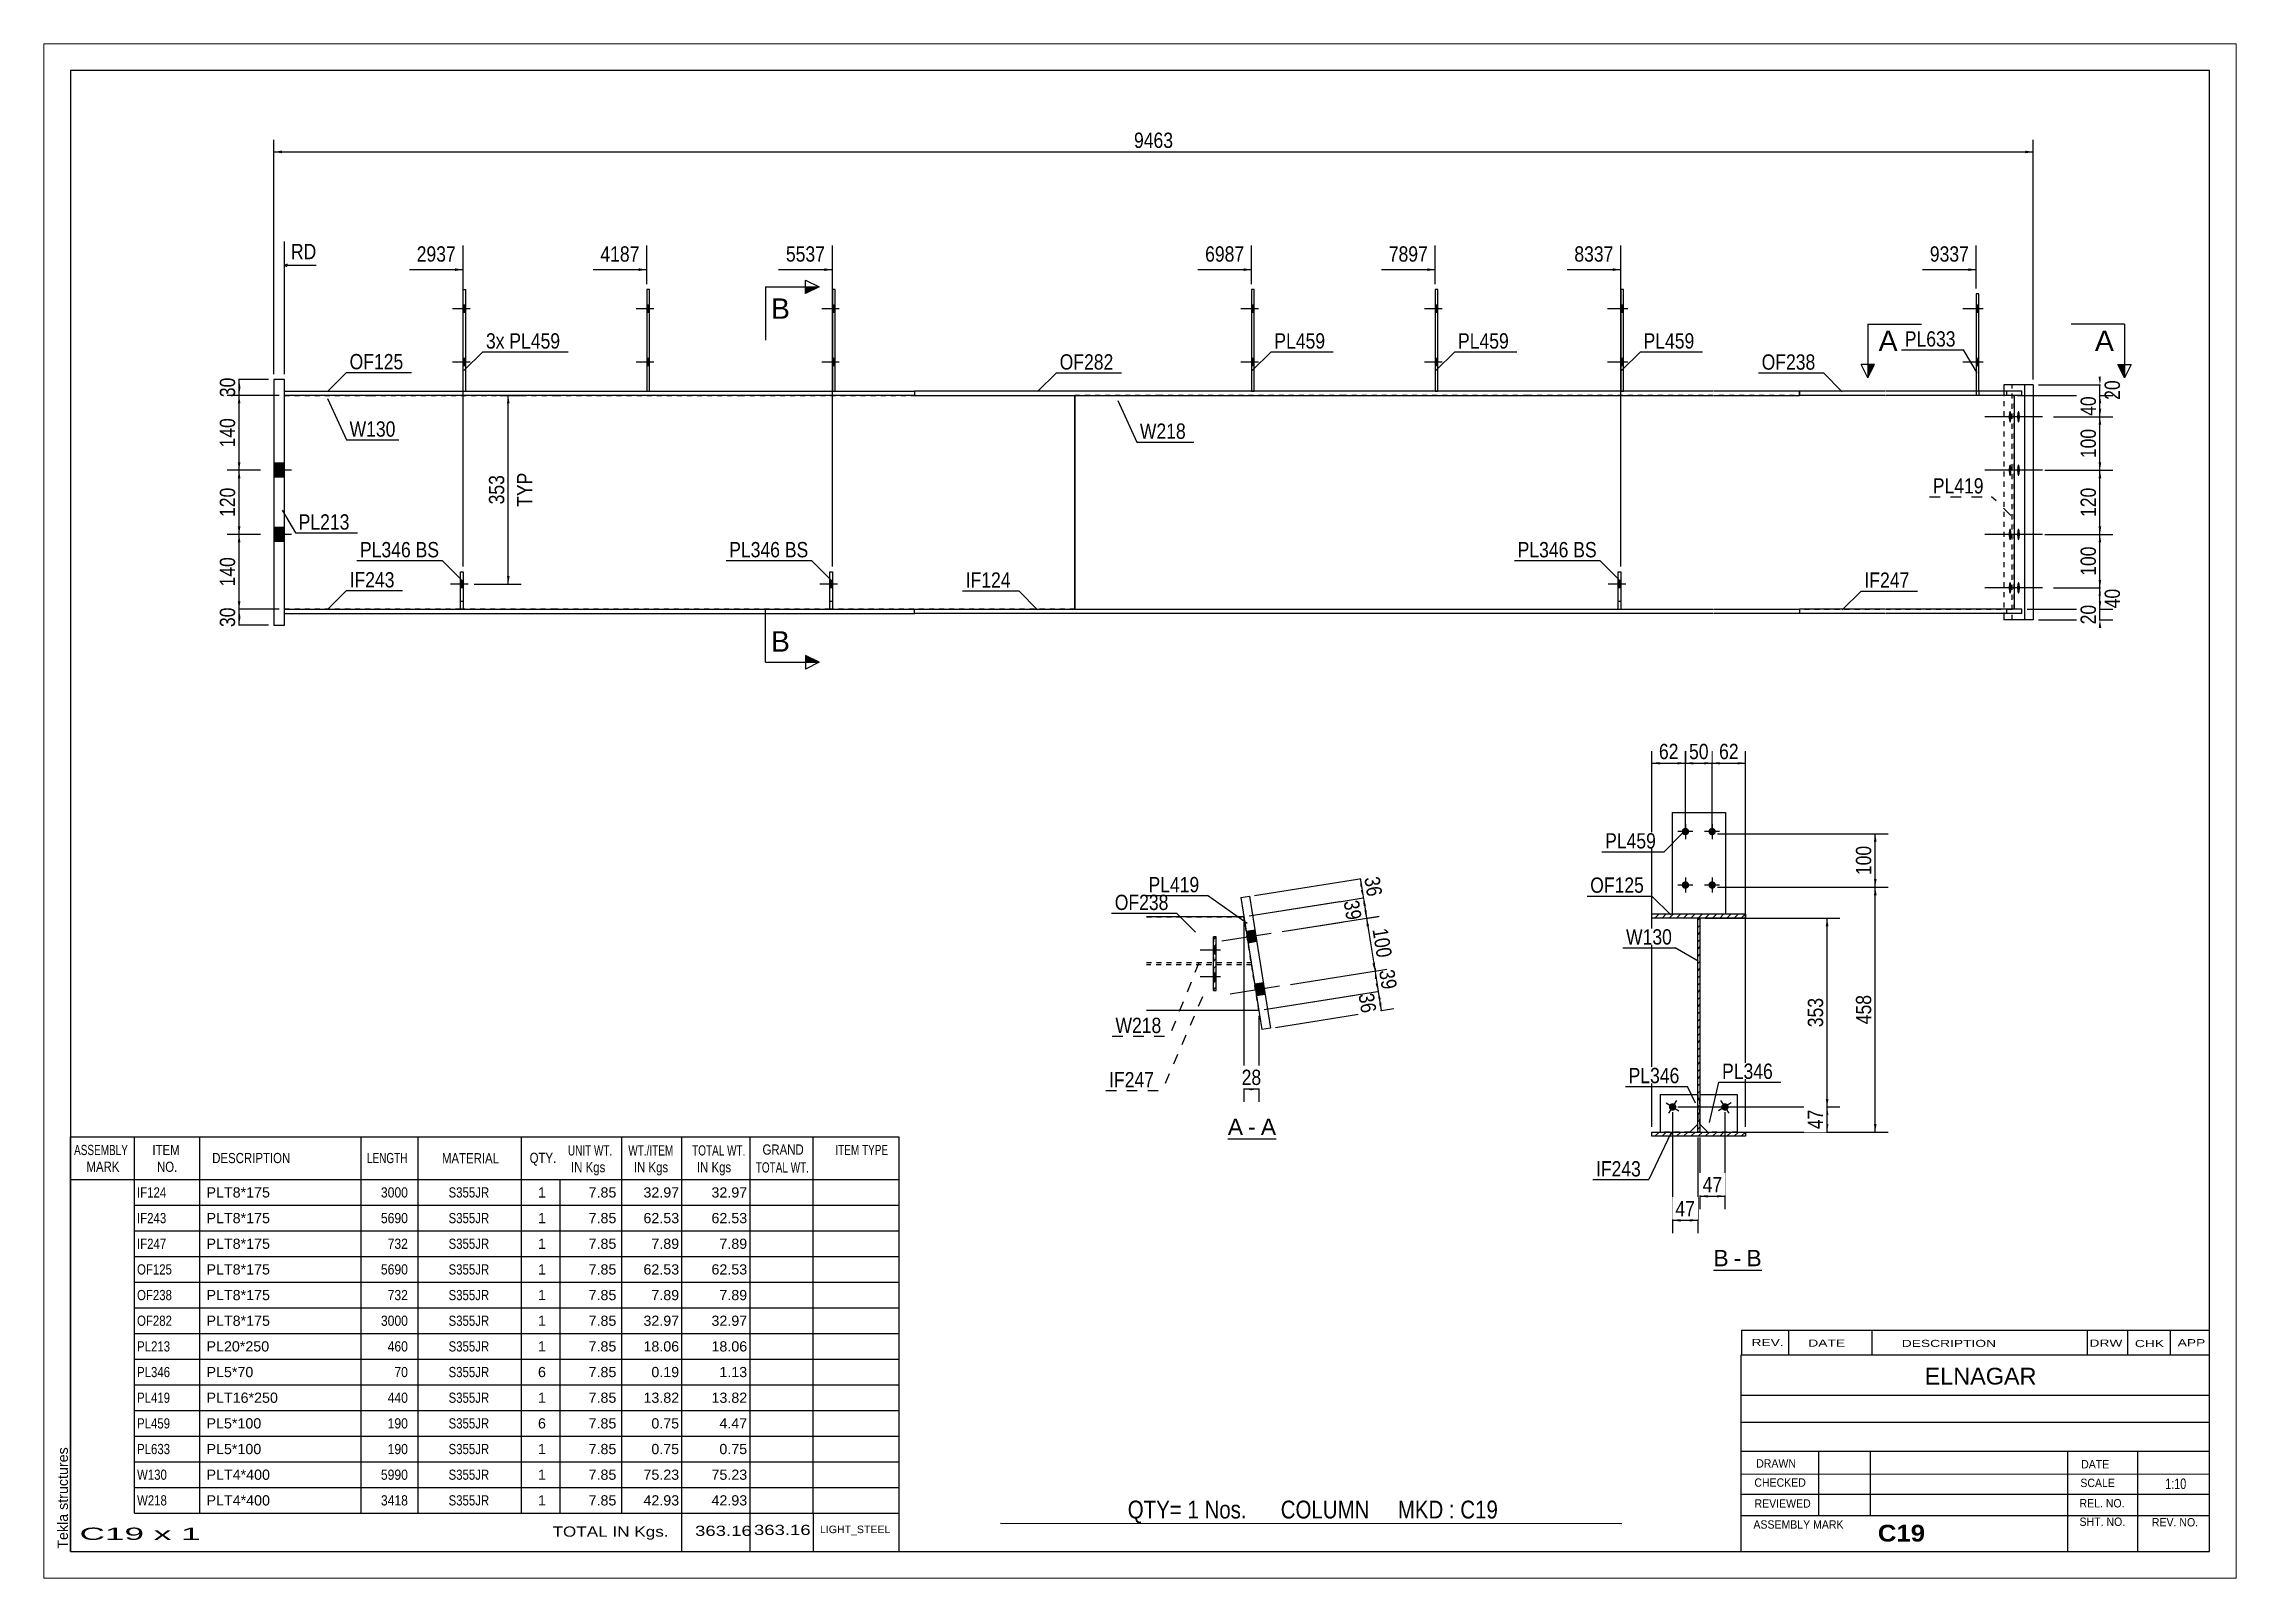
# Paper-space layout 'Layout1' of a CAD drawing. Header units: millimetres. Extents: x 0 to 410, y 0 to 287.
# The model-space entities are those that its viewports show. They can reach past a viewport. Long polylines and large blocks are cut down to what shows.
import ezdxf

# ---------------------------------------------------------------- set-up
doc = ezdxf.new("R2010")
doc.units = ezdxf.units.MM
doc.linetypes.add('DXK_LINE_DOT1', pattern=[1.8814, 0.9407, -0.9407])
doc.linetypes.add('DXK_LINE_DOT2', pattern=[3.9198, 1.9599, -1.9599])
doc.layers.add('Viewport layer', color=7, linetype='Continuous', plot=False)
doc.styles.add('Arial', font='ARIAL.TTF', dxfattribs={"height": 0.2})
doc.styles.add('Arial Bold', font='ARIALBD.TTF', dxfattribs={"height": 0.2})
doc.styles.add('Arial Narrow', font='ARIALN.TTF', dxfattribs={"height": 0.2})

# ---------------------------------------------------------------- blocks, each defined once
blk = doc.blocks.new('Unknown-627316936-4658')
at = {"color": 5, "linetype": 'Continuous'}
for p, q in [((60.48, 100.76), (-339.52, 100.76)), ((-339.52, 100.76), (-339.52, -176.24)), ((60.48, -176.24), (60.48, 100.76)), ((-339.52, -176.24), (60.48, -176.24))]:
    blk.add_line(p, q, dxfattribs=at)
at = {"color": 174, "linetype": 'Continuous', "style": 'Arial'}
blk.add_text('Tekla structures', height=1.9102, rotation=90, dxfattribs=at).set_placement((-340.02, -175.74))
blk = doc.blocks.new('Unknown-627316936-12 - 5140')
at = {"color": 7, "linetype": 'Continuous'}
blk.add_line((-123.1, -99.09), (-114.08, -99.09), dxfattribs=at)
at = {"color": 0, "linetype": 'Continuous'}
blk.add_wipeout([(-120.26, -98.34), (-120.26, -95.14), (-123.1, -95.14), (-123.1, -98.34)], dxfattribs=at)
blk.add_wipeout([(-117.88, -98.34), (-117.88, -95.14), (-119.3, -95.14), (-119.3, -98.34)], dxfattribs=at)
at = {"color": 96, "linetype": 'Continuous', "style": 'Arial'}
blk.add_text('A', height=3.06, dxfattribs=at).set_placement((-123.1, -98.34))
at = {"color": 0, "linetype": 'Continuous'}
blk.add_wipeout([(-114.08, -98.34), (-114.08, -95.14), (-116.92, -95.14), (-116.92, -98.34)], dxfattribs=at)
at = {"color": 96, "linetype": 'Continuous', "style": 'Arial'}
for s, p in [('-', (-119.3, -98.34)), ('A', (-116.92, -98.34))]:
    blk.add_text(s, height=3.06, dxfattribs=at).set_placement(p)
blk = doc.blocks.new('Unknown-627316936-13 - 5682')
at = {"color": 7, "linetype": 'Continuous'}
blk.add_line((-32.28, -123.65), (-23.25, -123.65), dxfattribs=at)
at = {"color": 0, "linetype": 'Continuous'}
blk.add_wipeout([(-29.44, -122.9), (-29.44, -119.7), (-32.28, -119.7), (-32.28, -122.9)], dxfattribs=at)
blk.add_wipeout([(-27.06, -122.9), (-27.06, -119.7), (-28.48, -119.7), (-28.48, -122.9)], dxfattribs=at)
at = {"color": 96, "linetype": 'Continuous', "style": 'Arial'}
blk.add_text('B', height=3.06, dxfattribs=at).set_placement((-32.28, -122.9))
at = {"color": 0, "linetype": 'Continuous'}
blk.add_wipeout([(-23.25, -122.9), (-23.25, -119.7), (-26.1, -119.7), (-26.1, -122.9)], dxfattribs=at)
at = {"color": 96, "linetype": 'Continuous', "style": 'Arial'}
for s, p in [('-', (-28.48, -122.9)), ('B', (-26.1, -122.9))]:
    blk.add_text(s, height=3.06, dxfattribs=at).set_placement(p)
blk = doc.blocks.new('Part-627316936-3480 - 3420')
at = {"color": 2, "linetype": 'Continuous'}
for p, q in [((27.53, 42), (22.03, 42)), ((22.03, 42), (22.03, 40.8)), ((25.95, -2), (25.95, 42)), ((27.53, 42), (27.53, -2)), ((22.03, -0.8), (22.03, -2)), ((27.53, -2), (22.03, -2))]:
    blk.add_line(p, q, dxfattribs=at)
at = {"color": 7, "linetype": 'DXK_LINE_DOT1'}
for p, q in [((23.61, -2), (23.61, 42)), ((22.03, 40.8), (22.03, -0.8))]:
    blk.add_line(p, q, dxfattribs=at)
blk = doc.blocks.new('Part-627316936-3475 - 3420')
at = {"color": 2, "linetype": 'Continuous'}
for p, q in [((-181.7, -0.8), (-181.7, 0)), ((-181.7, 0), (-135.7, 0)), ((-135.6, 0), (-101.35, 0)), ((-101.25, 0), (-67, 0)), ((-66.9, 0), (-32.3, 0)), ((-32.2, 0), (-16.2, 0)), ((-16.2, 0), (-16.2, -0.8)), ((-135.7, -0.8), (-181.7, -0.8)), ((-101.35, -0.8), (-135.6, -0.8)), ((-67, -0.8), (-101.25, -0.8)), ((-32.3, -0.8), (-66.9, -0.8)), ((-16.2, -0.8), (-32.2, -0.8))]:
    blk.add_line(p, q, dxfattribs=at)
blk = doc.blocks.new('Part-627316936-3467 - 3420')
at = {"color": 2, "linetype": 'Continuous'}
for p, q in [((-299.5, 40.8), (-283.5, 40.8)), ((-283.5, 40), (-299.5, 40)), ((-283.4, 40.8), (-248.8, 40.8)), ((-248.8, 40), (-283.4, 40)), ((-248.7, 40.8), (-214.45, 40.8)), ((-214.45, 40), (-248.7, 40)), ((-214.35, 40.8), (-181.7, 40.8)), ((-181.7, 40), (-214.35, 40)), ((-181.7, 40.8), (-181.7, 40))]:
    blk.add_line(p, q, dxfattribs=at)
at = {"color": 7, "linetype": 'DXK_LINE_DOT1'}
blk.add_line((-299.5, 40), (-299.5, 40.8), dxfattribs=at)
blk = doc.blocks.new('Bolt-627316936-3532 - 3420')
at = {"linetype": 'Continuous'}
blk.add_hatch(color=3, dxfattribs=at).paths.add_polyline_path([(-49.6, 4), (-49.6, 5.4), (-50.1, 5.4), (-50.1, 4)])
at = {"color": 3, "linetype": 'Continuous'}
for p, q in [((-48.65, 4.7), (-51.95, 4.7)), ((-49.6, 5.4), (-50.1, 5.4)), ((-49.6, 4), (-50.1, 4))]:
    blk.add_line(p, q, dxfattribs=at)
blk = doc.blocks.new('Part-627316936-3468 - 3420')
at = {"color": 2, "linetype": 'Continuous'}
for p, q in [((-181.7, 40.8), (-181.7, 40)), ((-135.7, 40.8), (-181.7, 40.8)), ((-181.7, 40), (-135.7, 40)), ((-101.35, 40.8), (-135.6, 40.8)), ((-135.6, 40), (-101.35, 40)), ((-67, 40.8), (-101.25, 40.8)), ((-101.25, 40), (-67, 40)), ((-32.3, 40.8), (-66.9, 40.8)), ((-66.9, 40), (-32.3, 40)), ((-16.2, 40.8), (-32.2, 40.8)), ((-32.2, 40), (-16.2, 40)), ((-16.2, 40), (-16.2, 40.8))]:
    blk.add_line(p, q, dxfattribs=at)
blk = doc.blocks.new('Part-627316936-3471 - 3420')
at = {"color": 2, "linetype": 'Continuous'}
for p, q in [((-0.2, 40.8), (-16.2, 40.8)), ((-16.2, 40.8), (-16.2, 40)), ((-0.2, 40), (-16.2, 40)), ((25.38, 40.8), (-0.1, 40.8)), ((25.38, 40), (-0.1, 40)), ((25.38, 40), (25.38, 40.8))]:
    blk.add_line(p, q, dxfattribs=at)
at = {"color": 7, "linetype": 'DXK_LINE_DOT1'}
blk.add_line((22.6, 40), (22.6, 40.8), dxfattribs=at)
blk = doc.blocks.new('Bolt-627316936-6525 - 3420')
at = {"linetype": 'Continuous'}
for points in [[(17.38, 55.5), (17.38, 56.9), (16.88, 56.9), (16.88, 55.5)], [(17.38, 55.5), (17.38, 56.9), (16.88, 56.9), (16.88, 55.5)], [(17.38, 45.5), (17.38, 46.9), (16.88, 46.9), (16.88, 45.5)], [(17.38, 45.5), (17.38, 46.9), (16.88, 46.9), (16.88, 45.5)]]:
    blk.add_hatch(color=3, dxfattribs=at).paths.add_polyline_path(points)
at = {"color": 3, "linetype": 'Continuous'}
for p, q in [((18.18, 56.2), (14.38, 56.2)), ((18.18, 56.2), (14.38, 56.2)), ((17.38, 56.9), (16.88, 56.9)), ((17.38, 56.9), (16.88, 56.9)), ((17.38, 55.5), (16.88, 55.5)), ((17.38, 55.5), (16.88, 55.5)), ((18.18, 46.2), (14.38, 46.2)), ((18.18, 46.2), (14.38, 46.2)), ((17.38, 46.9), (16.88, 46.9)), ((17.38, 46.9), (16.88, 46.9)), ((17.38, 45.5), (16.88, 45.5)), ((17.38, 45.5), (16.88, 45.5))]:
    blk.add_line(p, q, dxfattribs=at)
blk = doc.blocks.new('Part-627316936-3473 - 3420')
at = {"color": 2, "linetype": 'Continuous'}
for p, q in [((-151.7, 0), (-151.7, 40)), ((24.02, 0), (24.02, 40))]:
    blk.add_line(p, q, dxfattribs=at)
at = {"color": 7, "linetype": 'DXK_LINE_DOT1'}
for p, q in [((-135.7, 40), (-151.7, 40)), ((-101.35, 40), (-135.6, 40)), ((-67, 40), (-101.25, 40)), ((-32.3, 40), (-66.9, 40)), ((-0.2, 40), (-32.2, 40)), ((24.02, 40), (-0.1, 40)), ((23.96, 0), (23.96, 40)), ((-151.7, 0), (-135.7, 0)), ((-135.6, 0), (-101.35, 0)), ((-101.25, 0), (-67, 0)), ((-66.9, 0), (-32.3, 0)), ((-32.2, 0), (-0.2, 0)), ((-0.1, 0), (24.02, 0))]:
    blk.add_line(p, q, dxfattribs=at)
blk = doc.blocks.new('Part-627316936-3474 - 3420')
at = {"color": 2, "linetype": 'Continuous'}
for p, q in [((-299.5, 0), (-283.5, 0)), ((-283.4, 0), (-248.8, 0)), ((-248.7, 0), (-214.45, 0)), ((-214.35, 0), (-181.7, 0)), ((-181.7, -0.8), (-181.7, 0)), ((-299.5, -0.8), (-283.5, -0.8)), ((-283.4, -0.8), (-248.8, -0.8)), ((-248.7, -0.8), (-214.45, -0.8)), ((-214.35, -0.8), (-181.7, -0.8))]:
    blk.add_line(p, q, dxfattribs=at)
at = {"color": 7, "linetype": 'DXK_LINE_DOT1'}
blk.add_line((-299.5, -0.8), (-299.5, 0), dxfattribs=at)
blk = doc.blocks.new('Part-627316936-3478 - 3420')
at = {"color": 2, "linetype": 'Continuous'}
for p, q in [((-0.2, 0), (-16.2, 0)), ((-16.2, 0), (-16.2, -0.8)), ((25.38, 0), (-0.1, 0)), ((25.38, -0.8), (25.38, 0)), ((-0.2, -0.8), (-16.2, -0.8)), ((25.38, -0.8), (-0.1, -0.8))]:
    blk.add_line(p, q, dxfattribs=at)
at = {"color": 7, "linetype": 'DXK_LINE_DOT1'}
blk.add_line((22.6, -0.8), (22.6, 0), dxfattribs=at)
blk = doc.blocks.new('Part-627316936-3483 - 3420')
at = {"color": 2, "linetype": 'Continuous'}
for p, q in [((-299.5, 43), (-301.5, 43)), ((-301.5, 43), (-301.5, -3)), ((-299.5, -3), (-299.5, 43)), ((-301.5, -3), (-299.5, -3))]:
    blk.add_line(p, q, dxfattribs=at)
blk = doc.blocks.new('Part-627316936-3484 - 3420')
at = {"color": 2, "linetype": 'Continuous'}
for p, q in [((-266.1, 40.8), (-266.1, 59.8)), ((-266.1, 59.8), (-265.6, 59.8)), ((-265.6, 40.8), (-265.6, 59.8))]:
    blk.add_line(p, q, dxfattribs=at)
at = {"color": 7, "linetype": 'DXK_LINE_DOT1'}
blk.add_line((-266.1, 40.8), (-265.6, 40.8), dxfattribs=at)
blk = doc.blocks.new('Part-627316936-3485 - 3420')
at = {"color": 7, "linetype": 'DXK_LINE_DOT1'}
for p, q in [((-266.6, 0), (-266.6, 7)), ((-266.6, 7), (-266.1, 7)), ((-266.1, 7), (-266.1, 0)), ((-266.6, 1.5), (-266.1, 1.5)), ((-266.1, 0), (-266.6, 0))]:
    blk.add_line(p, q, dxfattribs=at)
blk = doc.blocks.new('Part-627316936-3488 - 3420')
at = {"color": 2, "linetype": 'Continuous'}
for p, q in [((-266.6, 0), (-266.6, 7)), ((-266.6, 7), (-266.1, 7)), ((-266.1, 7), (-266.1, 0))]:
    blk.add_line(p, q, dxfattribs=at)
blk = doc.blocks.new('Part-627316936-3491 - 3420')
at = {"color": 2, "linetype": 'Continuous'}
for p, q in [((-196.55, 59.8), (-197.05, 59.8)), ((-197.05, 59.8), (-197.05, 40.8)), ((-196.55, 40.8), (-196.55, 59.8))]:
    blk.add_line(p, q, dxfattribs=at)
at = {"color": 7, "linetype": 'DXK_LINE_DOT1'}
blk.add_line((-197.05, 40.8), (-196.55, 40.8), dxfattribs=at)
blk = doc.blocks.new('Part-627316936-3492 - 3420')
at = {"color": 7, "linetype": 'DXK_LINE_DOT1'}
for p, q in [((-197.55, 0), (-197.55, 7)), ((-197.55, 7), (-197.05, 7)), ((-197.05, 7), (-197.05, 0)), ((-197.55, 1.5), (-197.05, 1.5)), ((-197.05, 0), (-197.55, 0))]:
    blk.add_line(p, q, dxfattribs=at)
blk = doc.blocks.new('Part-627316936-3495 - 3420')
at = {"color": 2, "linetype": 'Continuous'}
for p, q in [((-197.55, 0), (-197.55, 7)), ((-197.55, 7), (-197.05, 7)), ((-197.05, 7), (-197.05, 0))]:
    blk.add_line(p, q, dxfattribs=at)
blk = doc.blocks.new('Part-627316936-3498 - 3420')
at = {"color": 2, "linetype": 'Continuous'}
for p, q in [((-118.15, 59.8), (-118.65, 59.8)), ((-118.65, 59.8), (-118.65, 40.8)), ((-118.15, 40.8), (-118.15, 59.8))]:
    blk.add_line(p, q, dxfattribs=at)
at = {"color": 7, "linetype": 'DXK_LINE_DOT1'}
blk.add_line((-118.65, 40.8), (-118.15, 40.8), dxfattribs=at)
blk = doc.blocks.new('Part-627316936-3499 - 3420')
at = {"color": 2, "linetype": 'Continuous'}
for p, q in [((-231.25, 59.8), (-231.75, 59.8)), ((-231.75, 59.8), (-231.75, 40.8)), ((-231.25, 40.8), (-231.25, 59.8))]:
    blk.add_line(p, q, dxfattribs=at)
at = {"color": 7, "linetype": 'DXK_LINE_DOT1'}
blk.add_line((-231.75, 40.8), (-231.25, 40.8), dxfattribs=at)
blk = doc.blocks.new('Part-627316936-3500 - 3420')
at = {"color": 2, "linetype": 'Continuous'}
for p, q in [((-49.1, 59.8), (-49.6, 59.8)), ((-49.6, 59.8), (-49.6, 40.8)), ((-49.1, 40.8), (-49.1, 59.8))]:
    blk.add_line(p, q, dxfattribs=at)
at = {"color": 7, "linetype": 'DXK_LINE_DOT1'}
blk.add_line((-49.6, 40.8), (-49.1, 40.8), dxfattribs=at)
blk = doc.blocks.new('Part-627316936-3501 - 3420')
at = {"color": 7, "linetype": 'DXK_LINE_DOT1'}
for p, q in [((-50.1, 0), (-50.1, 7)), ((-50.1, 7), (-49.6, 7)), ((-49.6, 7), (-49.6, 0)), ((-50.1, 1.5), (-49.6, 1.5))]:
    blk.add_line(p, q, dxfattribs=at)
blk = doc.blocks.new('Part-627316936-3504 - 3420')
at = {"color": 2, "linetype": 'Continuous'}
for p, q in [((-50.1, 0), (-50.1, 7)), ((-50.1, 7), (-49.6, 7)), ((-49.6, 7), (-49.6, 0))]:
    blk.add_line(p, q, dxfattribs=at)
blk = doc.blocks.new('Bolt-627316936-6524 - 3420')
at = {"linetype": 'Continuous'}
for points in [[(-83.8, 55.5), (-83.8, 56.9), (-84.3, 56.9), (-84.3, 55.5)], [(-83.8, 55.5), (-83.8, 56.9), (-84.3, 56.9), (-84.3, 55.5)], [(-83.8, 45.5), (-83.8, 46.9), (-84.3, 46.9), (-84.3, 45.5)], [(-83.8, 45.5), (-83.8, 46.9), (-84.3, 46.9), (-84.3, 45.5)]]:
    blk.add_hatch(color=3, dxfattribs=at).paths.add_polyline_path(points)
at = {"color": 3, "linetype": 'Continuous'}
for p, q in [((-83, 56.2), (-86.3, 56.2)), ((-83, 56.2), (-86.3, 56.2)), ((-83.8, 56.9), (-84.3, 56.9)), ((-83.8, 56.9), (-84.3, 56.9)), ((-83.8, 55.5), (-84.3, 55.5)), ((-83.8, 55.5), (-84.3, 55.5)), ((-83, 46.2), (-86.3, 46.2)), ((-83, 46.2), (-86.3, 46.2)), ((-83.8, 46.9), (-84.3, 46.9)), ((-83.8, 46.9), (-84.3, 46.9)), ((-83.8, 45.5), (-84.3, 45.5)), ((-83.8, 45.5), (-84.3, 45.5))]:
    blk.add_line(p, q, dxfattribs=at)
blk = doc.blocks.new('Part-627316936-3507 - 3420')
at = {"color": 7, "linetype": 'DXK_LINE_DOT1'}
for p, q in [((-299.5, 40), (-283.5, 40)), ((-299.5, 0), (-299.5, 40)), ((-283.4, 40), (-248.8, 40)), ((-248.7, 40), (-214.45, 40)), ((-214.35, 40), (-151.7, 40)), ((-283.5, 0), (-299.5, 0)), ((-266.6, 0), (-283.4, 0)), ((-248.8, 0), (-266.1, 0)), ((-214.45, 0), (-248.7, 0)), ((-197.55, 0), (-214.35, 0)), ((-151.7, 0), (-197.05, 0))]:
    blk.add_line(p, q, dxfattribs=at)
at = {"color": 2, "linetype": 'Continuous'}
blk.add_line((-151.7, 40), (-151.7, 0), dxfattribs=at)
blk = doc.blocks.new('Bolt-627316936-3508 - 3420')
at = {"linetype": 'Continuous'}
for points in [[(23.46, 36), (23.45, 35.77), (23.44, 35.55), (23.41, 35.35), (23.38, 35.18), (23.33, 35.05), (23.28, 34.95), (23.23, 34.91), (23.18, 34.91), (23.12, 34.95), (23.07, 35.05), (23.03, 35.18), (22.99, 35.35), (22.97, 35.55), (22.95, 35.77), (22.95, 36), (22.95, 36.23), (22.97, 36.45), (22.99, 36.65), (23.03, 36.82), (23.07, 36.95), (23.12, 37.05), (23.18, 37.09), (23.23, 37.09), (23.28, 37.05), (23.33, 36.95), (23.38, 36.82), (23.41, 36.65), (23.44, 36.45), (23.45, 36.23)], [(25.03, 36), (25.03, 35.77), (25.01, 35.55), (24.98, 35.35), (24.95, 35.18), (24.9, 35.05), (24.85, 34.95), (24.8, 34.91), (24.75, 34.91), (24.69, 34.95), (24.64, 35.05), (24.6, 35.18), (24.57, 35.35), (24.54, 35.55), (24.52, 35.77), (24.52, 36), (24.52, 36.23), (24.54, 36.45), (24.57, 36.65), (24.6, 36.82), (24.64, 36.95), (24.69, 37.05), (24.75, 37.09), (24.8, 37.09), (24.85, 37.05), (24.9, 36.95), (24.95, 36.82), (24.98, 36.65), (25.01, 36.45), (25.03, 36.23)], [(23.46, 26), (23.45, 25.77), (23.44, 25.55), (23.41, 25.35), (23.38, 25.18), (23.33, 25.05), (23.28, 24.95), (23.23, 24.91), (23.18, 24.91), (23.12, 24.95), (23.07, 25.05), (23.03, 25.18), (22.99, 25.35), (22.97, 25.55), (22.95, 25.77), (22.95, 26), (22.95, 26.23), (22.97, 26.45), (22.99, 26.65), (23.03, 26.82), (23.07, 26.95), (23.12, 27.05), (23.18, 27.09), (23.23, 27.09), (23.28, 27.05), (23.33, 26.95), (23.38, 26.82), (23.41, 26.65), (23.44, 26.45), (23.45, 26.23)], [(25.03, 26), (25.03, 25.77), (25.01, 25.55), (24.98, 25.35), (24.95, 25.18), (24.9, 25.05), (24.85, 24.95), (24.8, 24.91), (24.75, 24.91), (24.69, 24.95), (24.64, 25.05), (24.6, 25.18), (24.57, 25.35), (24.54, 25.55), (24.52, 25.77), (24.52, 26), (24.52, 26.23), (24.54, 26.45), (24.57, 26.65), (24.6, 26.82), (24.64, 26.95), (24.69, 27.05), (24.75, 27.09), (24.8, 27.09), (24.85, 27.05), (24.9, 26.95), (24.95, 26.82), (24.98, 26.65), (25.01, 26.45), (25.03, 26.23)], [(23.46, 14), (23.45, 13.77), (23.44, 13.55), (23.41, 13.35), (23.38, 13.18), (23.33, 13.05), (23.28, 12.95), (23.23, 12.91), (23.18, 12.91), (23.12, 12.95), (23.07, 13.05), (23.03, 13.18), (22.99, 13.35), (22.97, 13.55), (22.95, 13.77), (22.95, 14), (22.95, 14.23), (22.97, 14.45), (22.99, 14.65), (23.03, 14.82), (23.07, 14.95), (23.12, 15.05), (23.18, 15.09), (23.23, 15.09), (23.28, 15.05), (23.33, 14.95), (23.38, 14.82), (23.41, 14.65), (23.44, 14.45), (23.45, 14.23)], [(25.03, 14), (25.03, 13.77), (25.01, 13.55), (24.98, 13.35), (24.95, 13.18), (24.9, 13.05), (24.85, 12.95), (24.8, 12.91), (24.75, 12.91), (24.69, 12.95), (24.64, 13.05), (24.6, 13.18), (24.57, 13.35), (24.54, 13.55), (24.52, 13.77), (24.52, 14), (24.52, 14.23), (24.54, 14.45), (24.57, 14.65), (24.6, 14.82), (24.64, 14.95), (24.69, 15.05), (24.75, 15.09), (24.8, 15.09), (24.85, 15.05), (24.9, 14.95), (24.95, 14.82), (24.98, 14.65), (25.01, 14.45), (25.03, 14.23)], [(23.46, 4), (23.45, 3.77), (23.44, 3.55), (23.41, 3.35), (23.38, 3.18), (23.33, 3.05), (23.28, 2.95), (23.23, 2.91), (23.18, 2.91), (23.12, 2.95), (23.07, 3.05), (23.03, 3.18), (22.99, 3.35), (22.97, 3.55), (22.95, 3.77), (22.95, 4), (22.95, 4.23), (22.97, 4.45), (22.99, 4.65), (23.03, 4.82), (23.07, 4.95), (23.12, 5.05), (23.18, 5.09), (23.23, 5.09), (23.28, 5.05), (23.33, 4.95), (23.38, 4.82), (23.41, 4.65), (23.44, 4.45), (23.45, 4.23)], [(25.03, 4), (25.03, 3.77), (25.01, 3.55), (24.98, 3.35), (24.95, 3.18), (24.9, 3.05), (24.85, 2.95), (24.8, 2.91), (24.75, 2.91), (24.69, 2.95), (24.64, 3.05), (24.6, 3.18), (24.57, 3.35), (24.54, 3.55), (24.52, 3.77), (24.52, 4), (24.52, 4.23), (24.54, 4.45), (24.57, 4.65), (24.6, 4.82), (24.64, 4.95), (24.69, 5.05), (24.75, 5.09), (24.8, 5.09), (24.85, 5.05), (24.9, 4.95), (24.95, 4.82), (24.98, 4.65), (25.01, 4.45), (25.03, 4.23)]]:
    blk.add_hatch(color=3, dxfattribs=at).paths.add_polyline_path(points)
at = {"color": 3, "linetype": 'Continuous'}
for p, q in [((27.69, 36), (18.46, 36)), ((29.26, 36), (20.03, 36)), ((27.69, 26), (18.46, 26)), ((29.26, 26), (20.03, 26)), ((27.69, 14), (18.46, 14)), ((29.26, 14), (20.03, 14)), ((27.69, 4), (18.46, 4)), ((29.26, 4), (20.03, 4))]:
    blk.add_line(p, q, dxfattribs=at)
blk = doc.blocks.new('Bolt-627316936-3511 - 3420')
at = {"linetype": 'Continuous'}
for points in [[(-301.5, 27.3), (-301.5, 24.7), (-299.5, 24.7), (-299.5, 27.3)], [(-301.5, 27.3), (-301.5, 24.7), (-299.5, 24.7), (-299.5, 27.3)], [(-301.5, 15.3), (-301.5, 12.7), (-299.5, 12.7), (-299.5, 15.3)], [(-301.5, 15.3), (-301.5, 12.7), (-299.5, 12.7), (-299.5, 15.3)]]:
    blk.add_hatch(color=3, dxfattribs=at).paths.add_polyline_path(points)
at = {"color": 3, "linetype": 'Continuous'}
for p, q in [((-299.5, 27.3), (-301.5, 27.3)), ((-299.5, 27.3), (-301.5, 27.3)), ((-298.2, 26), (-301.5, 26)), ((-298.2, 26), (-301.5, 26)), ((-299.5, 24.7), (-301.5, 24.7)), ((-299.5, 24.7), (-301.5, 24.7)), ((-299.5, 15.3), (-301.5, 15.3)), ((-299.5, 15.3), (-301.5, 15.3)), ((-298.2, 14), (-301.5, 14)), ((-298.2, 14), (-301.5, 14)), ((-299.5, 12.7), (-301.5, 12.7)), ((-299.5, 12.7), (-301.5, 12.7))]:
    blk.add_line(p, q, dxfattribs=at)
blk = doc.blocks.new('Bolt-627316936-3512 - 3420')
at = {"linetype": 'Continuous'}
for points in [[(-265.6, 55.5), (-265.6, 56.9), (-266.1, 56.9), (-266.1, 55.5)], [(-265.6, 55.5), (-265.6, 56.9), (-266.1, 56.9), (-266.1, 55.5)], [(-265.6, 45.5), (-265.6, 46.9), (-266.1, 46.9), (-266.1, 45.5)], [(-265.6, 45.5), (-265.6, 46.9), (-266.1, 46.9), (-266.1, 45.5)]]:
    blk.add_hatch(color=3, dxfattribs=at).paths.add_polyline_path(points)
at = {"color": 3, "linetype": 'Continuous'}
for p, q in [((-264.8, 56.2), (-268.1, 56.2)), ((-264.8, 56.2), (-268.1, 56.2)), ((-265.6, 56.9), (-266.1, 56.9)), ((-265.6, 56.9), (-266.1, 56.9)), ((-265.6, 55.5), (-266.1, 55.5)), ((-265.6, 55.5), (-266.1, 55.5)), ((-264.8, 46.2), (-268.1, 46.2)), ((-264.8, 46.2), (-268.1, 46.2)), ((-265.6, 46.9), (-266.1, 46.9)), ((-265.6, 46.9), (-266.1, 46.9)), ((-265.6, 45.5), (-266.1, 45.5)), ((-265.6, 45.5), (-266.1, 45.5))]:
    blk.add_line(p, q, dxfattribs=at)
blk = doc.blocks.new('Bolt-627316936-3513 - 3420')
at = {"color": 3, "linetype": 'DXK_LINE_DOT2'}
for p, q in [((-265.15, 4.7), (-268.45, 4.7)), ((-266.1, 5.4), (-266.6, 5.4)), ((-266.1, 4), (-266.6, 4))]:
    blk.add_line(p, q, dxfattribs=at)
blk = doc.blocks.new('Bolt-627316936-3516 - 3420')
at = {"linetype": 'Continuous'}
blk.add_hatch(color=3, dxfattribs=at).paths.add_polyline_path([(-266.1, 4), (-266.1, 5.4), (-266.6, 5.4), (-266.6, 4)])
at = {"color": 3, "linetype": 'Continuous'}
for p, q in [((-265.15, 4.7), (-268.45, 4.7)), ((-266.1, 5.4), (-266.6, 5.4)), ((-266.1, 4), (-266.6, 4))]:
    blk.add_line(p, q, dxfattribs=at)
blk = doc.blocks.new('Bolt-627316936-3519 - 3420')
at = {"linetype": 'Continuous'}
for points in [[(-196.55, 55.5), (-196.55, 56.9), (-197.05, 56.9), (-197.05, 55.5)], [(-196.55, 55.5), (-196.55, 56.9), (-197.05, 56.9), (-197.05, 55.5)], [(-196.55, 45.5), (-196.55, 46.9), (-197.05, 46.9), (-197.05, 45.5)], [(-196.55, 45.5), (-196.55, 46.9), (-197.05, 46.9), (-197.05, 45.5)]]:
    blk.add_hatch(color=3, dxfattribs=at).paths.add_polyline_path(points)
at = {"color": 3, "linetype": 'Continuous'}
for p, q in [((-195.75, 56.2), (-199.05, 56.2)), ((-195.75, 56.2), (-199.05, 56.2)), ((-196.55, 56.9), (-197.05, 56.9)), ((-196.55, 56.9), (-197.05, 56.9)), ((-196.55, 55.5), (-197.05, 55.5)), ((-196.55, 55.5), (-197.05, 55.5)), ((-195.75, 46.2), (-199.05, 46.2)), ((-195.75, 46.2), (-199.05, 46.2)), ((-196.55, 46.9), (-197.05, 46.9)), ((-196.55, 46.9), (-197.05, 46.9)), ((-196.55, 45.5), (-197.05, 45.5)), ((-196.55, 45.5), (-197.05, 45.5))]:
    blk.add_line(p, q, dxfattribs=at)
blk = doc.blocks.new('Part-627316936-6523 - 3420')
at = {"color": 2, "linetype": 'Continuous'}
for p, q in [((17.38, 59), (16.88, 59)), ((16.88, 59), (16.88, 40.8)), ((17.38, 40.8), (17.38, 59))]:
    blk.add_line(p, q, dxfattribs=at)
at = {"color": 7, "linetype": 'DXK_LINE_DOT1'}
for p, q in [((16.88, 40.8), (16.88, 40)), ((17.38, 40.8), (17.38, 40))]:
    blk.add_line(p, q, dxfattribs=at)
blk = doc.blocks.new('Bolt-627316936-3520 - 3420')
at = {"color": 3, "linetype": 'DXK_LINE_DOT2'}
for p, q in [((-196.1, 4.7), (-199.4, 4.7)), ((-197.05, 5.4), (-197.55, 5.4)), ((-197.05, 4), (-197.55, 4))]:
    blk.add_line(p, q, dxfattribs=at)
blk = doc.blocks.new('Bolt-627316936-3523 - 3420')
at = {"linetype": 'Continuous'}
blk.add_hatch(color=3, dxfattribs=at).paths.add_polyline_path([(-197.05, 4), (-197.05, 5.4), (-197.55, 5.4), (-197.55, 4)])
at = {"color": 3, "linetype": 'Continuous'}
for p, q in [((-196.1, 4.7), (-199.4, 4.7)), ((-197.05, 5.4), (-197.55, 5.4)), ((-197.05, 4), (-197.55, 4))]:
    blk.add_line(p, q, dxfattribs=at)
blk = doc.blocks.new('Part-627316936-6522 - 3420')
at = {"color": 2, "linetype": 'Continuous'}
for p, q in [((-83.8, 59.8), (-84.3, 59.8)), ((-84.3, 59.8), (-84.3, 40.8)), ((-83.8, 40.8), (-83.8, 59.8))]:
    blk.add_line(p, q, dxfattribs=at)
at = {"color": 7, "linetype": 'DXK_LINE_DOT1'}
blk.add_line((-84.3, 40.8), (-83.8, 40.8), dxfattribs=at)
blk = doc.blocks.new('Bolt-627316936-3526 - 3420')
at = {"linetype": 'Continuous'}
for points in [[(-118.15, 55.5), (-118.15, 56.9), (-118.65, 56.9), (-118.65, 55.5)], [(-118.15, 55.5), (-118.15, 56.9), (-118.65, 56.9), (-118.65, 55.5)], [(-118.15, 45.5), (-118.15, 46.9), (-118.65, 46.9), (-118.65, 45.5)], [(-118.15, 45.5), (-118.15, 46.9), (-118.65, 46.9), (-118.65, 45.5)]]:
    blk.add_hatch(color=3, dxfattribs=at).paths.add_polyline_path(points)
at = {"color": 3, "linetype": 'Continuous'}
for p, q in [((-117.35, 56.2), (-120.65, 56.2)), ((-117.35, 56.2), (-120.65, 56.2)), ((-118.15, 56.9), (-118.65, 56.9)), ((-118.15, 56.9), (-118.65, 56.9)), ((-118.15, 55.5), (-118.65, 55.5)), ((-118.15, 55.5), (-118.65, 55.5)), ((-117.35, 46.2), (-120.65, 46.2)), ((-117.35, 46.2), (-120.65, 46.2)), ((-118.15, 46.9), (-118.65, 46.9)), ((-118.15, 46.9), (-118.65, 46.9)), ((-118.15, 45.5), (-118.65, 45.5)), ((-118.15, 45.5), (-118.65, 45.5))]:
    blk.add_line(p, q, dxfattribs=at)
blk = doc.blocks.new('Bolt-627316936-3527 - 3420')
at = {"linetype": 'Continuous'}
for points in [[(-231.25, 55.5), (-231.25, 56.9), (-231.75, 56.9), (-231.75, 55.5)], [(-231.25, 55.5), (-231.25, 56.9), (-231.75, 56.9), (-231.75, 55.5)], [(-231.25, 45.5), (-231.25, 46.9), (-231.75, 46.9), (-231.75, 45.5)], [(-231.25, 45.5), (-231.25, 46.9), (-231.75, 46.9), (-231.75, 45.5)]]:
    blk.add_hatch(color=3, dxfattribs=at).paths.add_polyline_path(points)
at = {"color": 3, "linetype": 'Continuous'}
for p, q in [((-230.45, 56.2), (-233.75, 56.2)), ((-230.45, 56.2), (-233.75, 56.2)), ((-231.25, 56.9), (-231.75, 56.9)), ((-231.25, 56.9), (-231.75, 56.9)), ((-231.25, 55.5), (-231.75, 55.5)), ((-231.25, 55.5), (-231.75, 55.5)), ((-230.45, 46.2), (-233.75, 46.2)), ((-230.45, 46.2), (-233.75, 46.2)), ((-231.25, 46.9), (-231.75, 46.9)), ((-231.25, 46.9), (-231.75, 46.9)), ((-231.25, 45.5), (-231.75, 45.5)), ((-231.25, 45.5), (-231.75, 45.5))]:
    blk.add_line(p, q, dxfattribs=at)
blk = doc.blocks.new('Bolt-627316936-3528 - 3420')
at = {"linetype": 'Continuous'}
for points in [[(-49.1, 55.5), (-49.1, 56.9), (-49.6, 56.9), (-49.6, 55.5)], [(-49.1, 55.5), (-49.1, 56.9), (-49.6, 56.9), (-49.6, 55.5)], [(-49.1, 45.5), (-49.1, 46.9), (-49.6, 46.9), (-49.6, 45.5)], [(-49.1, 45.5), (-49.1, 46.9), (-49.6, 46.9), (-49.6, 45.5)]]:
    blk.add_hatch(color=3, dxfattribs=at).paths.add_polyline_path(points)
at = {"color": 3, "linetype": 'Continuous'}
for p, q in [((-48.3, 56.2), (-52.1, 56.2)), ((-48.3, 56.2), (-52.1, 56.2)), ((-49.1, 56.9), (-49.6, 56.9)), ((-49.1, 56.9), (-49.6, 56.9)), ((-49.1, 55.5), (-49.6, 55.5)), ((-49.1, 55.5), (-49.6, 55.5)), ((-48.3, 46.2), (-52.1, 46.2)), ((-48.3, 46.2), (-52.1, 46.2)), ((-49.1, 46.9), (-49.6, 46.9)), ((-49.1, 46.9), (-49.6, 46.9)), ((-49.1, 45.5), (-49.6, 45.5)), ((-49.1, 45.5), (-49.6, 45.5))]:
    blk.add_line(p, q, dxfattribs=at)
blk = doc.blocks.new('Bolt-627316936-3529 - 3420')
at = {"color": 3, "linetype": 'DXK_LINE_DOT2'}
for p, q in [((-49.6, 5.4), (-50.1, 5.4)), ((-48.8, 4.7), (-50.1, 4.7)), ((-49.6, 4), (-50.1, 4))]:
    blk.add_line(p, q, dxfattribs=at)
blk = doc.blocks.new('Part-627316936-6563 - 5140')
at = {"linetype": 'Continuous'}
h = blk.add_hatch(dxfattribs=at)
h.set_pattern_fill('', scale=0.3, style=0, pattern_type=0)
h.set_pattern_definition([(45, (-125.2947, -61.2877), (-0.67352, 0.67352), [])])
h.paths.add_polyline_path([(-125.29, -71.29), (-125.29, -61.29), (-125.79, -61.29), (-125.79, -71.29)])
at = {"color": 7, "linetype": 'DXK_LINE_DOT1'}
for p, q in [((-125.29, -61.29), (-125.79, -61.29)), ((-125.79, -61.29), (-125.79, -71.29)), ((-125.29, -71.29), (-125.29, -61.29)), ((-125.79, -71.29), (-125.29, -71.29))]:
    blk.add_line(p, q, dxfattribs=at)
at = {"color": 2, "linetype": 'Continuous'}
for p, q in [((-125.79, -71.29), (-125.79, -61.29)), ((-125.29, -61.29), (-125.79, -61.29)), ((-125.29, -71.29), (-125.29, -61.29)), ((-125.79, -71.29), (-125.29, -71.29))]:
    blk.add_line(p, q, dxfattribs=at)
blk = doc.blocks.new('Part-627316936-5152 - 5140')
at = {"color": 7, "linetype": 'DXK_LINE_DOT1'}
for p, q in [((-138.33, -57.54), (-120.08, -57.54)), ((-117.3, -75.04), (-138.33, -75.04))]:
    blk.add_line(p, q, dxfattribs=at)
blk = doc.blocks.new('Part-627316936-5145 - 5140')
at = {"color": 2, "linetype": 'Continuous'}
for p, q in [((-120.08, -57.54), (-138.33, -57.54)), ((-117.3, -75.04), (-138.33, -75.04))]:
    blk.add_line(p, q, dxfattribs=at)
at = {"color": 7, "linetype": 'DXK_LINE_DOT1'}
blk.add_line((-117.3, -75.04), (-120.08, -57.54), dxfattribs=at)
blk = doc.blocks.new('Part-627316936-5147 - 5140')
at = {"color": 7, "linetype": 'DXK_LINE_DOT1'}
for p, q in [((-138.33, -66.09), (-118.72, -66.09)), ((-118.65, -66.49), (-138.33, -66.49))]:
    blk.add_line(p, q, dxfattribs=at)
blk = doc.blocks.new('Part-627316936-5154 - 5140')
at = {"color": 2, "linetype": 'Continuous'}
for p, q in [((-120.65, -53.94), (-119.07, -53.69)), ((-120.65, -53.94), (-116.72, -78.63)), ((-119.07, -53.69), (-115.14, -78.38)), ((-115.14, -78.38), (-116.72, -78.63))]:
    blk.add_line(p, q, dxfattribs=at)
blk = doc.blocks.new('Bolt-627316936-5182 - 5140')
at = {"linetype": 'Continuous'}
for points in [[(-119.64, -60.26), (-119.3, -62.44), (-117.72, -62.18), (-118.06, -60.01)], [(-119.64, -60.26), (-119.3, -62.44), (-117.72, -62.18), (-118.06, -60.01)], [(-119.64, -60.26), (-119.3, -62.44), (-117.72, -62.18), (-118.06, -60.01)], [(-119.64, -60.26), (-119.3, -62.44), (-117.72, -62.18), (-118.06, -60.01)], [(-118.07, -70.14), (-117.73, -72.31), (-116.15, -72.06), (-116.49, -69.89)], [(-118.07, -70.14), (-117.73, -72.31), (-116.15, -72.06), (-116.49, -69.89)], [(-118.07, -70.14), (-117.73, -72.31), (-116.15, -72.06), (-116.49, -69.89)], [(-118.07, -70.14), (-117.73, -72.31), (-116.15, -72.06), (-116.49, -69.89)]]:
    blk.add_hatch(color=3, dxfattribs=at).paths.add_polyline_path(points)
at = {"color": 3, "linetype": 'Continuous'}
for p, q in [((-114.99, -60.64), (-124.21, -62.1)), ((-114.99, -60.64), (-124.21, -62.1)), ((-114.99, -60.64), (-124.21, -62.1)), ((-114.99, -60.64), (-124.21, -62.1)), ((-118.06, -60.01), (-119.64, -60.26)), ((-118.06, -60.01), (-119.64, -60.26)), ((-118.06, -60.01), (-119.64, -60.26)), ((-118.06, -60.01), (-119.64, -60.26)), ((-117.72, -62.18), (-119.3, -62.44)), ((-117.72, -62.18), (-119.3, -62.44)), ((-117.72, -62.18), (-119.3, -62.44)), ((-117.72, -62.18), (-119.3, -62.44)), ((-113.42, -70.51), (-122.64, -71.98)), ((-113.42, -70.51), (-122.64, -71.98)), ((-113.42, -70.51), (-122.64, -71.98)), ((-113.42, -70.51), (-122.64, -71.98)), ((-116.49, -69.89), (-118.07, -70.14)), ((-116.49, -69.89), (-118.07, -70.14)), ((-116.49, -69.89), (-118.07, -70.14)), ((-116.49, -69.89), (-118.07, -70.14)), ((-116.15, -72.06), (-117.73, -72.31)), ((-116.15, -72.06), (-117.73, -72.31)), ((-116.15, -72.06), (-117.73, -72.31)), ((-116.15, -72.06), (-117.73, -72.31))]:
    blk.add_line(p, q, dxfattribs=at)
blk = doc.blocks.new('Bolt-627316936-6565 - 5140')
at = {"linetype": 'Continuous'}
for points in [[(-125.29, -64.49), (-125.29, -63.09), (-125.79, -63.09), (-125.79, -64.49)], [(-125.29, -69.49), (-125.29, -68.09), (-125.79, -68.09), (-125.79, -69.49)]]:
    blk.add_hatch(color=3, dxfattribs=at).paths.add_polyline_path(points)
at = {"color": 3, "linetype": 'Continuous'}
for p, q in [((-124.49, -63.79), (-128.29, -63.79)), ((-125.29, -63.09), (-125.79, -63.09)), ((-125.29, -64.49), (-125.79, -64.49)), ((-124.49, -68.79), (-128.29, -68.79)), ((-125.29, -68.09), (-125.79, -68.09)), ((-125.29, -69.49), (-125.79, -69.49))]:
    blk.add_line(p, q, dxfattribs=at)
blk = doc.blocks.new('Bolt-627316936-5735 - 5682')
at = {"linetype": 'Continuous'}
for points in [[(-36.82, -41.59, -1), (-38.22, -41.59, -1)], [(-31.82, -41.59, -1), (-33.22, -41.59, -1)], [(-36.82, -51.59, -1), (-38.22, -51.59, -1)], [(-31.82, -51.59, -1), (-33.22, -51.59, -1)]]:
    blk.add_hatch(color=3, dxfattribs=at).paths.add_polyline_path(points)
at = {"color": 3, "linetype": 'Continuous'}
for p, q in [((-37.52, -40.19), (-37.52, -42.99)), ((-32.52, -40.19), (-32.52, -42.99)), ((-36.12, -41.59), (-38.92, -41.59)), ((-31.12, -41.59), (-33.92, -41.59)), ((-36.12, -51.59), (-38.92, -51.59)), ((-37.52, -50.19), (-37.52, -52.99)), ((-31.12, -51.59), (-33.92, -51.59)), ((-32.52, -50.19), (-32.52, -52.99))]:
    blk.add_line(p, q, dxfattribs=at)
blk = doc.blocks.new('Part-627316936-5711 - 5682')
at = {"color": 2, "linetype": 'Continuous'}
for p, q in [((-34.82, -90.79), (-27.82, -90.79)), ((-27.82, -90.79), (-27.82, -97.79)), ((-33.32, -97.79), (-34.82, -96.29))]:
    blk.add_line(p, q, dxfattribs=at)
at = {"color": 7, "linetype": 'DXK_LINE_DOT1'}
for p, q in [((-34.82, -96.29), (-34.82, -90.79)), ((-27.82, -97.79), (-33.32, -97.79))]:
    blk.add_line(p, q, dxfattribs=at)
blk = doc.blocks.new('Part-627316936-5723 - 5682')
at = {"linetype": 'Continuous'}
h = blk.add_hatch(dxfattribs=at)
h.set_pattern_fill('', scale=0.3, style=0, pattern_type=0)
h.set_pattern_definition([(45, (-34.8166, -57.7865), (-0.67352, 0.67352), [])])
h.paths.add_polyline_path([(-34.82, -97.79), (-34.82, -57.79), (-35.22, -57.79), (-35.22, -97.79)])
at = {"color": 2, "linetype": 'Continuous'}
for p, q in [((-35.22, -97.79), (-35.22, -57.79)), ((-35.22, -57.79), (-34.82, -57.79)), ((-34.82, -57.79), (-34.82, -97.79)), ((-34.82, -97.79), (-35.22, -97.79))]:
    blk.add_line(p, q, dxfattribs=at)
blk = doc.blocks.new('Part-627316936-5707 - 5682')
at = {"color": 2, "linetype": 'Continuous'}
for p, q in [((-40.02, -37.99), (-30.02, -37.99)), ((-40.02, -37.99), (-40.02, -56.99)), ((-30.02, -37.99), (-30.02, -56.99))]:
    blk.add_line(p, q, dxfattribs=at)
at = {"color": 7, "linetype": 'DXK_LINE_DOT1'}
blk.add_line((-40.02, -56.99), (-30.02, -56.99), dxfattribs=at)
blk = doc.blocks.new('Part-627316936-5683 - 5682')
at = {"linetype": 'Continuous'}
h = blk.add_hatch(dxfattribs=at)
h.set_pattern_fill('', scale=0.3, style=0, pattern_type=0)
h.set_pattern_definition([(45, (-26.2666, -56.9865), (-0.67352, 0.67352), [])])
h.paths.add_polyline_path([(-26.27, -57.79), (-26.27, -56.99), (-43.77, -56.99), (-43.77, -57.79)])
at = {"color": 2, "linetype": 'Continuous'}
for p, q in [((-43.77, -57.79), (-43.77, -56.99)), ((-43.77, -56.99), (-26.27, -56.99)), ((-26.27, -56.99), (-26.27, -57.79)), ((-26.27, -57.79), (-43.77, -57.79))]:
    blk.add_line(p, q, dxfattribs=at)
blk = doc.blocks.new('Part-627316936-5690 - 5682')
at = {"linetype": 'Continuous'}
h = blk.add_hatch(dxfattribs=at)
h.set_pattern_fill('', scale=0.3, style=0, pattern_type=0)
h.set_pattern_definition([(45, (-26.2666, -97.7865), (-0.67352, 0.67352), [])])
h.paths.add_polyline_path([(-26.27, -98.59), (-26.27, -97.79), (-43.77, -97.79), (-43.77, -98.59)])
at = {"color": 2, "linetype": 'Continuous'}
for p, q in [((-43.77, -98.59), (-43.77, -97.79)), ((-43.77, -97.79), (-26.27, -97.79)), ((-26.27, -97.79), (-26.27, -98.59)), ((-26.27, -98.59), (-43.77, -98.59))]:
    blk.add_line(p, q, dxfattribs=at)
blk = doc.blocks.new('Part-627316936-5708 - 5682')
at = {"color": 2, "linetype": 'Continuous'}
for p, q in [((-42.22, -90.79), (-35.22, -90.79)), ((-42.22, -90.79), (-42.22, -97.79)), ((-35.22, -96.29), (-36.72, -97.79))]:
    blk.add_line(p, q, dxfattribs=at)
at = {"color": 7, "linetype": 'DXK_LINE_DOT1'}
for p, q in [((-35.22, -90.79), (-35.22, -96.29)), ((-36.72, -97.79), (-42.22, -97.79))]:
    blk.add_line(p, q, dxfattribs=at)
blk = doc.blocks.new('Bolt-627316936-5736 - 5682')
at = {"linetype": 'Continuous'}
blk.add_hatch(color=3, dxfattribs=at).paths.add_polyline_path([(-39.54, -92.5, -1), (-40.29, -93.68, -1)])
at = {"color": 3, "linetype": 'Continuous'}
for p, q in [((-41.1, -92.33), (-38.74, -93.84)), ((-39.16, -91.91), (-40.67, -94.27))]:
    blk.add_line(p, q, dxfattribs=at)
blk = doc.blocks.new('Bolt-627316936-5739 - 5682')
at = {"linetype": 'Continuous'}
blk.add_hatch(color=3, dxfattribs=at).paths.add_polyline_path([(-29.74, -93.68, -1), (-30.49, -92.5, -1)])
at = {"color": 3, "linetype": 'Continuous'}
for p, q in [((-28.94, -92.33), (-31.3, -93.84)), ((-29.36, -94.27), (-30.87, -91.91))]:
    blk.add_line(p, q, dxfattribs=at)
blk = doc.blocks.new('StraightDimension-627316936-7847 - 3420')
at = {"linetype": 'Continuous'}
for points in [[(39.75, 24.5), (40, 26), (40.25, 24.5)], [(40.25, 15.5), (40, 14), (39.75, 15.5)]]:
    blk.add_hatch(color=7, dxfattribs=at).paths.add_polyline_path(points)
at = {"color": 7, "linetype": 'Continuous'}
for p, q in [((29.73, 26), (42.4, 26)), ((40, 14), (40, 26)), ((29.73, 14), (42.4, 14))]:
    blk.add_line(p, q, dxfattribs=at)
at = {"color": 0}
blk.add_wipeout([(39.85, 23.34), (35.65, 23.34), (35.65, 16.66), (39.85, 16.66)], dxfattribs=at)
at = {"color": 3, "style": 'Arial Narrow'}
blk.add_text('120', height=2.863, rotation=90.0002, dxfattribs=at).set_placement((39.25, 17.26))
blk = doc.blocks.new('StraightDimension-627316936-6339 - 3420')
at = {"linetype": 'Continuous'}
for points in [[(-308.25, 24.5), (-308, 26), (-307.75, 24.5)], [(-307.75, 15.5), (-308, 14), (-308.25, 15.5)]]:
    blk.add_hatch(color=7, dxfattribs=at).paths.add_polyline_path(points)
at = {"color": 7, "linetype": 'Continuous'}
for p, q in [((-304, 26), (-310.25, 26)), ((-308, 14), (-308, 26)), ((-304, 14), (-310.25, 14))]:
    blk.add_line(p, q, dxfattribs=at)
at = {"color": 0}
blk.add_wipeout([(-308.15, 23.34), (-312.35, 23.34), (-312.35, 16.66), (-308.15, 16.66)], dxfattribs=at)
at = {"color": 3, "style": 'Arial Narrow'}
blk.add_text('120', height=2.863, rotation=90.0002, dxfattribs=at).set_placement((-308.75, 17.26))
blk = doc.blocks.new('StraightDimension-627316936-5946 - 3420')
at = {"linetype": 'Continuous'}
for points in [[(-257.92, 38.5), (-257.67, 40), (-257.42, 38.5)], [(-257.42, 6.2), (-257.67, 4.7), (-257.92, 6.2)]]:
    blk.add_hatch(color=7, dxfattribs=at).paths.add_polyline_path(points)
at = {"color": 7, "linetype": 'Continuous'}
for p, q in [((-259.25, 40), (-255.27, 40)), ((-257.67, 4.7), (-257.67, 40)), ((-264.03, 4.7), (-255.27, 4.7))]:
    blk.add_line(p, q, dxfattribs=at)
at = {"color": 0}
blk.add_wipeout([(-257.82, 25.69), (-262.02, 25.69), (-262.02, 19.01), (-257.82, 19.01)], dxfattribs=at)
at = {"color": 0, "linetype": 'Continuous'}
blk.add_wipeout([(-252.57, 26.14), (-256.77, 26.14), (-256.77, 18.56), (-252.57, 18.56)], dxfattribs=at)
at = {"color": 3, "style": 'Arial Narrow'}
blk.add_text('353', height=2.863, rotation=90.0002, dxfattribs=at).set_placement((-258.42, 19.61))
at = {"color": 3, "linetype": 'Continuous', "style": 'Arial Narrow'}
blk.add_text('TYP', height=2.863, rotation=90.0002, dxfattribs=at).set_placement((-253.17, 19.16))
blk = doc.blocks.new('StraightDimension-627316936-5129 - 3420')
at = {"linetype": 'Continuous'}
for points in [[(-300, 85.29), (-301.5, 85.54), (-300, 85.79)], [(26.03, 85.79), (27.53, 85.54), (26.03, 85.29)]]:
    blk.add_hatch(color=7, dxfattribs=at).paths.add_polyline_path(points)
at = {"color": 7, "linetype": 'Continuous'}
for p, q in [((-301.5, 44), (-301.5, 87.79)), ((27.53, 43), (27.53, 87.79)), ((-301.5, 85.54), (27.53, 85.54))]:
    blk.add_line(p, q, dxfattribs=at)
at = {"color": 0}
blk.add_wipeout([(-132.73, 85.69), (-132.73, 89.89), (-141.24, 89.89), (-141.24, 85.69)], dxfattribs=at)
at = {"color": 3, "style": 'Arial Narrow'}
blk.add_text('9463', height=2.863, dxfattribs=at).set_placement((-140.64, 86.29))
blk = doc.blocks.new('StraightDimension-627316936-6031 - 3420')
at = {"linetype": 'Continuous'}
for points in [[(-308.25, 41.5), (-308, 43), (-307.75, 41.5)], [(-307.75, 41.5), (-308, 40), (-308.25, 41.5)]]:
    blk.add_hatch(color=7, dxfattribs=at).paths.add_polyline_path(points)
at = {"color": 7, "linetype": 'Continuous'}
for p, q in [((-302.5, 43), (-310.25, 43)), ((-308, 40), (-308, 43)), ((-300.5, 40), (-310.25, 40))]:
    blk.add_line(p, q, dxfattribs=at)
at = {"color": 0}
blk.add_wipeout([(-308.15, 43.93), (-312.35, 43.93), (-312.35, 39.07), (-308.15, 39.07)], dxfattribs=at)
at = {"color": 3, "style": 'Arial Narrow'}
blk.add_text('30', height=2.863, rotation=90.0002, dxfattribs=at).set_placement((-308.75, 39.67))
blk = doc.blocks.new('StraightDimension-627316936-6032 - 3420')
at = {"linetype": 'Continuous'}
for points in [[(-308.25, 38.5), (-308, 40), (-307.75, 38.5)], [(-307.75, 27.5), (-308, 26), (-308.25, 27.5)]]:
    blk.add_hatch(color=7, dxfattribs=at).paths.add_polyline_path(points)
at = {"color": 7, "linetype": 'Continuous'}
for p, q in [((-300.5, 40), (-310.25, 40)), ((-308, 26), (-308, 40)), ((-304, 26), (-310.25, 26))]:
    blk.add_line(p, q, dxfattribs=at)
at = {"color": 0}
blk.add_wipeout([(-308.15, 36.34), (-312.35, 36.34), (-312.35, 29.66), (-308.15, 29.66)], dxfattribs=at)
at = {"color": 3, "style": 'Arial Narrow'}
blk.add_text('140', height=2.863, rotation=90.0002, dxfattribs=at).set_placement((-308.75, 30.26))
blk = doc.blocks.new('StraightDimension-627316936-6034 - 3420')
at = {"linetype": 'Continuous'}
for points in [[(-308.25, 12.5), (-308, 14), (-307.75, 12.5)], [(-307.75, 1.5), (-308, 0), (-308.25, 1.5)]]:
    blk.add_hatch(color=7, dxfattribs=at).paths.add_polyline_path(points)
at = {"color": 7, "linetype": 'Continuous'}
for p, q in [((-304, 14), (-310.25, 14)), ((-308, 0), (-308, 14)), ((-300.5, 0), (-310.25, 0))]:
    blk.add_line(p, q, dxfattribs=at)
at = {"color": 0}
blk.add_wipeout([(-308.15, 10.34), (-312.35, 10.34), (-312.35, 3.66), (-308.15, 3.66)], dxfattribs=at)
at = {"color": 3, "style": 'Arial Narrow'}
blk.add_text('140', height=2.863, rotation=90.0002, dxfattribs=at).set_placement((-308.75, 4.26))
blk = doc.blocks.new('StraightDimension-627316936-6035 - 3420')
at = {"linetype": 'Continuous'}
for points in [[(-308.25, -1.5), (-308, 0), (-307.75, -1.5)], [(-307.75, -1.5), (-308, -3), (-308.25, -1.5)]]:
    blk.add_hatch(color=7, dxfattribs=at).paths.add_polyline_path(points)
at = {"color": 7, "linetype": 'Continuous'}
for p, q in [((-300.5, 0), (-310.25, 0)), ((-308, -3), (-308, 0)), ((-302.5, -3), (-310.25, -3))]:
    blk.add_line(p, q, dxfattribs=at)
at = {"color": 0}
blk.add_wipeout([(-308.15, 0.93), (-312.35, 0.93), (-312.35, -3.93), (-308.15, -3.93)], dxfattribs=at)
at = {"color": 3, "style": 'Arial Narrow'}
blk.add_text('30', height=2.863, rotation=90.0002, dxfattribs=at).set_placement((-308.75, -3.33))
blk = doc.blocks.new('StraightDimension-627316936-7259 - 3420')
at = {"linetype": 'Continuous'}
blk.add_hatch(color=7, dxfattribs=at).paths.add_polyline_path([(15.38, 63.77), (16.88, 63.52), (15.38, 63.27)])
at = {"color": 7, "linetype": 'Continuous'}
for p, q in [((16.88, 60), (16.88, 68.02)), ((6.82, 63.52), (16.88, 63.52))]:
    blk.add_line(p, q, dxfattribs=at)
at = {"color": 0}
blk.add_wipeout([(16.1, 64.42), (16.1, 68.62), (7.59, 68.62), (7.59, 64.42)], dxfattribs=at)
at = {"color": 3, "style": 'Arial Narrow'}
blk.add_text('9337', height=2.863, dxfattribs=at).set_placement((8.19, 65.02))
blk = doc.blocks.new('StraightDimension-627316936-7260 - 3420')
at = {"linetype": 'Continuous'}
blk.add_hatch(color=7, dxfattribs=at).paths.add_polyline_path([(-51.1, 63.77), (-49.6, 63.52), (-51.1, 63.27)])
at = {"color": 7, "linetype": 'Continuous'}
for p, q in [((-49.6, 8), (-49.6, 68.02)), ((-59.66, 63.52), (-49.6, 63.52))]:
    blk.add_line(p, q, dxfattribs=at)
at = {"color": 0}
blk.add_wipeout([(-50.38, 64.42), (-50.38, 68.62), (-58.89, 68.62), (-58.89, 64.42)], dxfattribs=at)
at = {"color": 3, "style": 'Arial Narrow'}
blk.add_text('8337', height=2.863, dxfattribs=at).set_placement((-58.29, 65.02))
blk = doc.blocks.new('StraightDimension-627316936-7261 - 3420')
at = {"linetype": 'Continuous'}
blk.add_hatch(color=7, dxfattribs=at).paths.add_polyline_path([(-85.8, 63.77), (-84.3, 63.52), (-85.8, 63.27)])
at = {"color": 7, "linetype": 'Continuous'}
for p, q in [((-84.3, 60.8), (-84.3, 68.02)), ((-94.36, 63.52), (-84.3, 63.52))]:
    blk.add_line(p, q, dxfattribs=at)
at = {"color": 0}
blk.add_wipeout([(-85.08, 64.42), (-85.08, 68.62), (-93.59, 68.62), (-93.59, 64.42)], dxfattribs=at)
at = {"color": 3, "style": 'Arial Narrow'}
blk.add_text('7897', height=2.863, dxfattribs=at).set_placement((-92.99, 65.02))
blk = doc.blocks.new('StraightDimension-627316936-7262 - 3420')
at = {"linetype": 'Continuous'}
blk.add_hatch(color=7, dxfattribs=at).paths.add_polyline_path([(-120.15, 63.77), (-118.65, 63.52), (-120.15, 63.27)])
at = {"color": 7, "linetype": 'Continuous'}
for p, q in [((-118.65, 60.8), (-118.65, 68.02)), ((-128.71, 63.52), (-118.65, 63.52))]:
    blk.add_line(p, q, dxfattribs=at)
at = {"color": 0}
blk.add_wipeout([(-119.43, 64.42), (-119.43, 68.62), (-127.94, 68.62), (-127.94, 64.42)], dxfattribs=at)
at = {"color": 3, "style": 'Arial Narrow'}
blk.add_text('6987', height=2.863, dxfattribs=at).set_placement((-127.34, 65.02))
blk = doc.blocks.new('StraightDimension-627316936-7263 - 3420')
at = {"linetype": 'Continuous'}
blk.add_hatch(color=7, dxfattribs=at).paths.add_polyline_path([(-198.55, 63.77), (-197.05, 63.52), (-198.55, 63.27)])
at = {"color": 7, "linetype": 'Continuous'}
for p, q in [((-197.05, 8), (-197.05, 68.02)), ((-207.11, 63.52), (-197.05, 63.52))]:
    blk.add_line(p, q, dxfattribs=at)
at = {"color": 0}
blk.add_wipeout([(-197.83, 64.42), (-197.83, 68.62), (-206.34, 68.62), (-206.34, 64.42)], dxfattribs=at)
at = {"color": 3, "style": 'Arial Narrow'}
blk.add_text('5537', height=2.863, dxfattribs=at).set_placement((-205.74, 65.02))
blk = doc.blocks.new('StraightDimension-627316936-7264 - 3420')
at = {"linetype": 'Continuous'}
blk.add_hatch(color=7, dxfattribs=at).paths.add_polyline_path([(-233.25, 63.77), (-231.75, 63.52), (-233.25, 63.27)])
at = {"color": 7, "linetype": 'Continuous'}
for p, q in [((-231.75, 60.8), (-231.75, 68.02)), ((-241.81, 63.52), (-231.75, 63.52))]:
    blk.add_line(p, q, dxfattribs=at)
at = {"color": 0}
blk.add_wipeout([(-232.53, 64.42), (-232.53, 68.62), (-241.04, 68.62), (-241.04, 64.42)], dxfattribs=at)
at = {"color": 3, "style": 'Arial Narrow'}
blk.add_text('4187', height=2.863, dxfattribs=at).set_placement((-240.44, 65.02))
blk = doc.blocks.new('StraightDimension-627316936-7265 - 3420')
at = {"linetype": 'Continuous'}
blk.add_hatch(color=7, dxfattribs=at).paths.add_polyline_path([(-267.6, 63.77), (-266.1, 63.52), (-267.6, 63.27)])
at = {"color": 7, "linetype": 'Continuous'}
for p, q in [((-266.1, 8), (-266.1, 68.02)), ((-276.16, 63.52), (-266.1, 63.52))]:
    blk.add_line(p, q, dxfattribs=at)
at = {"color": 0, "linetype": 'Continuous'}
blk.add_wipeout([(-292.97, 64.87), (-292.97, 69.07), (-298.91, 69.07), (-298.91, 64.87)], dxfattribs=at)
at = {"color": 7, "linetype": 'Continuous'}
for p, q in [((-299.5, 44), (-299.5, 68.77)), ((-299, 64.52), (-299.5, 64.27)), ((-299, 64.02), (-299.5, 64.27)), ((-293.57, 64.27), (-299.5, 64.27))]:
    blk.add_line(p, q, dxfattribs=at)
at = {"color": 3, "linetype": 'Continuous', "style": 'Arial Narrow'}
blk.add_text('RD', height=2.863, dxfattribs=at).set_placement((-298.31, 65.47))
at = {"color": 0}
blk.add_wipeout([(-266.87, 64.42), (-266.87, 68.62), (-275.39, 68.62), (-275.39, 64.42)], dxfattribs=at)
at = {"color": 3, "style": 'Arial Narrow'}
blk.add_text('2937', height=2.863, dxfattribs=at).set_placement((-274.79, 65.02))
blk = doc.blocks.new('StraightDimension-627316936-7844 - 3420')
at = {"linetype": 'Continuous'}
for points in [[(40.25, 43.5), (40, 42), (39.75, 43.5)], [(39.75, 38.5), (40, 40), (40.25, 38.5)]]:
    blk.add_hatch(color=7, dxfattribs=at).paths.add_polyline_path(points)
at = {"color": 7, "linetype": 'Continuous'}
for p, q in [((28.53, 42), (42.25, 42)), ((40, 40), (40, 42)), ((24.61, 40), (42.25, 40))]:
    blk.add_line(p, q, dxfattribs=at)
at = {"color": 0}
blk.add_wipeout([(44.35, 43.43), (40.15, 43.43), (40.15, 38.57), (44.35, 38.57)], dxfattribs=at)
at = {"color": 3, "style": 'Arial Narrow'}
blk.add_text('20', height=2.863, rotation=90.0002, dxfattribs=at).set_placement((43.75, 39.17))
blk = doc.blocks.new('StraightDimension-627316936-7845 - 3420')
at = {"linetype": 'Continuous'}
for points in [[(39.75, 38.5), (40, 40), (40.25, 38.5)], [(40.25, 37.5), (40, 36), (39.75, 37.5)]]:
    blk.add_hatch(color=7, dxfattribs=at).paths.add_polyline_path(points)
at = {"color": 7, "linetype": 'Continuous'}
for p, q in [((24.61, 40), (42.4, 40)), ((40, 36), (40, 40)), ((31.3, 36), (42.4, 36))]:
    blk.add_line(p, q, dxfattribs=at)
at = {"color": 0}
blk.add_wipeout([(39.85, 40.43), (35.65, 40.43), (35.65, 35.57), (39.85, 35.57)], dxfattribs=at)
at = {"color": 3, "style": 'Arial Narrow'}
blk.add_text('40', height=2.863, rotation=90.0002, dxfattribs=at).set_placement((39.25, 36.17))
blk = doc.blocks.new('StraightDimension-627316936-7846 - 3420')
at = {"linetype": 'Continuous'}
for points in [[(39.75, 34.5), (40, 36), (40.25, 34.5)], [(40.25, 27.5), (40, 26), (39.75, 27.5)]]:
    blk.add_hatch(color=7, dxfattribs=at).paths.add_polyline_path(points)
at = {"color": 7, "linetype": 'Continuous'}
for p, q in [((31.3, 36), (42.4, 36)), ((40, 26), (40, 36)), ((29.73, 26), (42.4, 26))]:
    blk.add_line(p, q, dxfattribs=at)
at = {"color": 0}
blk.add_wipeout([(39.85, 34.34), (35.65, 34.34), (35.65, 27.66), (39.85, 27.66)], dxfattribs=at)
at = {"color": 3, "style": 'Arial Narrow'}
blk.add_text('100', height=2.863, rotation=90.0002, dxfattribs=at).set_placement((39.25, 28.26))
blk = doc.blocks.new('StraightDimension-627316936-7848 - 3420')
at = {"linetype": 'Continuous'}
for points in [[(39.75, 12.5), (40, 14), (40.25, 12.5)], [(40.25, 5.5), (40, 4), (39.75, 5.5)]]:
    blk.add_hatch(color=7, dxfattribs=at).paths.add_polyline_path(points)
at = {"color": 7, "linetype": 'Continuous'}
for p, q in [((29.73, 14), (42.4, 14)), ((40, 4), (40, 14)), ((31.3, 4), (42.4, 4))]:
    blk.add_line(p, q, dxfattribs=at)
at = {"color": 0}
blk.add_wipeout([(39.85, 12.34), (35.65, 12.34), (35.65, 5.66), (39.85, 5.66)], dxfattribs=at)
at = {"color": 3, "style": 'Arial Narrow'}
blk.add_text('100', height=2.863, rotation=90.0002, dxfattribs=at).set_placement((39.25, 6.26))
blk = doc.blocks.new('StraightDimension-627316936-7849 - 3420')
at = {"linetype": 'Continuous'}
for points in [[(39.75, 2.5), (40, 4), (40.25, 2.5)], [(40.25, 1.5), (40, 0), (39.75, 1.5)]]:
    blk.add_hatch(color=7, dxfattribs=at).paths.add_polyline_path(points)
at = {"color": 7, "linetype": 'Continuous'}
for p, q in [((26.38, 0), (42.25, 0)), ((31.3, 4), (42.25, 4)), ((40, 0), (40, 4))]:
    blk.add_line(p, q, dxfattribs=at)
at = {"color": 0}
blk.add_wipeout([(44.35, 4.43), (40.15, 4.43), (40.15, -0.43), (44.35, -0.43)], dxfattribs=at)
at = {"color": 3, "style": 'Arial Narrow'}
blk.add_text('40', height=2.863, rotation=90.0002, dxfattribs=at).set_placement((43.75, 0.17))
blk = doc.blocks.new('StraightDimension-627316936-7850 - 3420')
at = {"linetype": 'Continuous'}
for points in [[(40.25, 1.5), (40, 0), (39.75, 1.5)], [(39.75, -3.5), (40, -2), (40.25, -3.5)]]:
    blk.add_hatch(color=7, dxfattribs=at).paths.add_polyline_path(points)
at = {"color": 7, "linetype": 'Continuous'}
for p, q in [((26.38, 0), (42.4, 0)), ((40, -2), (40, 0)), ((28.53, -2), (42.4, -2))]:
    blk.add_line(p, q, dxfattribs=at)
at = {"color": 0}
blk.add_wipeout([(39.85, 1.43), (35.65, 1.43), (35.65, -3.43), (39.85, -3.43)], dxfattribs=at)
at = {"color": 3, "style": 'Arial Narrow'}
blk.add_text('20', height=2.863, rotation=90.0002, dxfattribs=at).set_placement((39.25, -2.83))
blk = doc.blocks.new('StraightDimension-627316936-6139 - 5140')
at = {"linetype": 'Continuous'}
for points in [[(-94.98, -73.01), (-94.97, -71.49), (-94.49, -72.93)], [(-94.39, -73.56), (-94.4, -75.08), (-94.88, -73.64)]]:
    blk.add_hatch(color=7, dxfattribs=at).paths.add_polyline_path(points)
at = {"color": 7, "linetype": 'Continuous'}
for p, q in [((-116.31, -74.88), (-92.6, -71.11)), ((-94.97, -71.49), (-94.4, -75.08)), ((-114.16, -78.22), (-92.03, -74.71))]:
    blk.add_line(p, q, dxfattribs=at)
at = {"color": 0}
blk.add_wipeout([(-98.6, -76.37), (-94.45, -75.71), (-95.21, -70.91), (-99.36, -71.57)], dxfattribs=at)
at = {"color": 3, "style": 'Arial Narrow'}
blk.add_text('36', height=2.863, rotation=-80.9647, dxfattribs=at).set_placement((-98.67, -72.07))
blk = doc.blocks.new('StraightDimension-627316936-6140 - 5140')
at = {"linetype": 'Continuous'}
for points in [[(-95.59, -69.2), (-95.57, -67.68), (-95.09, -69.12)], [(-94.96, -69.97), (-94.97, -71.49), (-95.45, -70.05)]]:
    blk.add_hatch(color=7, dxfattribs=at).paths.add_polyline_path(points)
at = {"color": 7, "linetype": 'Continuous'}
for p, q in [((-111.38, -70.19), (-93.35, -67.32)), ((-95.57, -67.68), (-94.97, -71.49)), ((-116.31, -74.88), (-92.75, -71.13))]:
    blk.add_line(p, q, dxfattribs=at)
at = {"color": 0}
blk.add_wipeout([(-94.74, -71.96), (-90.59, -71.3), (-91.36, -66.5), (-95.5, -67.16)], dxfattribs=at)
at = {"color": 3, "style": 'Arial Narrow'}
blk.add_text('39', height=2.863, rotation=-80.9647, dxfattribs=at).set_placement((-94.82, -67.66))
blk = doc.blocks.new('StraightDimension-627316936-6142 - 5140')
at = {"linetype": 'Continuous'}
for points in [[(-97.76, -55.51), (-97.75, -53.99), (-97.27, -55.43)], [(-97.13, -56.28), (-97.15, -57.8), (-97.63, -56.36)]]:
    blk.add_hatch(color=7, dxfattribs=at).paths.add_polyline_path(points)
at = {"color": 7, "linetype": 'Continuous'}
for p, q in [((-119.09, -57.38), (-95.38, -53.61)), ((-97.75, -53.99), (-97.15, -57.8)), ((-112.95, -60.31), (-94.78, -57.42))]:
    blk.add_line(p, q, dxfattribs=at)
at = {"color": 0}
blk.add_wipeout([(-101.36, -58.97), (-97.22, -58.31), (-97.98, -53.52), (-102.13, -54.18)], dxfattribs=at)
at = {"color": 3, "style": 'Arial Narrow'}
blk.add_text('39', height=2.863, rotation=-80.9647, dxfattribs=at).set_placement((-101.44, -54.68))
blk = doc.blocks.new('StraightDimension-627316936-6143 - 5140')
at = {"linetype": 'Continuous'}
for points in [[(-98.33, -51.91), (-98.32, -50.39), (-97.84, -51.83)], [(-97.74, -52.47), (-97.75, -53.99), (-98.23, -52.55)]]:
    blk.add_hatch(color=7, dxfattribs=at).paths.add_polyline_path(points)
at = {"color": 7, "linetype": 'Continuous'}
for p, q in [((-118.08, -53.53), (-96.1, -50.04)), ((-98.32, -50.39), (-97.75, -53.99)), ((-119.09, -57.38), (-95.53, -53.63))]:
    blk.add_line(p, q, dxfattribs=at)
at = {"color": 0}
blk.add_wipeout([(-97.51, -54.56), (-93.36, -53.9), (-94.12, -49.11), (-98.27, -49.77)], dxfattribs=at)
at = {"color": 3, "style": 'Arial Narrow'}
blk.add_text('36', height=2.863, rotation=-80.9647, dxfattribs=at).set_placement((-97.58, -50.27))
blk = doc.blocks.new('StraightDimension-627316936-6384 - 5140')
at = {"linetype": 'Continuous'}
for points in [[(-97.16, -59.32), (-97.15, -57.8), (-96.66, -59.24)], [(-95.56, -66.15), (-95.57, -67.68), (-96.06, -66.23)]]:
    blk.add_hatch(color=7, dxfattribs=at).paths.add_polyline_path(points)
at = {"color": 7, "linetype": 'Continuous'}
for p, q in [((-112.95, -60.31), (-94.92, -57.45)), ((-97.15, -57.8), (-95.57, -67.68)), ((-111.38, -70.19), (-93.35, -67.32))]:
    blk.add_line(p, q, dxfattribs=at)
at = {"color": 0}
blk.add_wipeout([(-95.69, -66.01), (-91.54, -65.35), (-92.59, -58.75), (-96.74, -59.41)], dxfattribs=at)
at = {"color": 3, "style": 'Arial Narrow'}
blk.add_text('100', height=2.863, rotation=-80.9647, dxfattribs=at).set_placement((-96.05, -59.91))
blk = doc.blocks.new('StraightDimension-627316936-7874 - 5140')
at = {"linetype": 'Continuous'}
for points in [[(-118.58, -89.99), (-120.08, -89.74), (-118.58, -89.49)], [(-118.8, -89.49), (-117.3, -89.74), (-118.8, -89.99)]]:
    blk.add_hatch(color=7, dxfattribs=at).paths.add_polyline_path(points)
at = {"color": 7, "linetype": 'Continuous'}
for p, q in [((-120.08, -58.54), (-120.08, -92.14)), ((-117.3, -76.04), (-117.3, -92.14)), ((-120.08, -89.74), (-117.3, -89.74))]:
    blk.add_line(p, q, dxfattribs=at)
at = {"color": 0}
blk.add_wipeout([(-116.26, -89.59), (-116.26, -85.39), (-121.11, -85.39), (-121.11, -89.59)], dxfattribs=at)
at = {"color": 3, "style": 'Arial Narrow'}
blk.add_text('28', height=2.863, dxfattribs=at).set_placement((-120.51, -88.99))
blk = doc.blocks.new('StraightDimension-627316936-5811 - 5682')
at = {"linetype": 'Continuous'}
for points in [[(-2.27, -53.49), (-2.02, -51.99), (-1.77, -53.49)], [(-1.77, -96.29), (-2.02, -97.79), (-2.27, -96.29)]]:
    blk.add_hatch(color=7, dxfattribs=at).paths.add_polyline_path(points)
at = {"color": 7, "linetype": 'Continuous'}
for p, q in [((-31.52, -51.99), (0.38, -51.99)), ((-2.02, -97.79), (-2.02, -51.99)), ((-25.27, -97.79), (0.38, -97.79))]:
    blk.add_line(p, q, dxfattribs=at)
at = {"color": 0}
blk.add_wipeout([(-2.17, -71.54), (-6.37, -71.54), (-6.37, -78.23), (-2.17, -78.23)], dxfattribs=at)
at = {"color": 3, "style": 'Arial Narrow'}
blk.add_text('458', height=2.863, rotation=90.0002, dxfattribs=at).set_placement((-2.77, -77.63))
blk = doc.blocks.new('StraightDimension-627316936-5800 - 5682')
at = {"linetype": 'Continuous'}
for points in [[(-11.27, -59.29), (-11.02, -57.79), (-10.77, -59.29)], [(-10.77, -91.59), (-11.02, -93.09), (-11.27, -91.59)]]:
    blk.add_hatch(color=7, dxfattribs=at).paths.add_polyline_path(points)
at = {"color": 7, "linetype": 'Continuous'}
for p, q in [((-33.82, -57.79), (-8.62, -57.79)), ((-11.02, -93.09), (-11.02, -57.79)), ((-38.92, -93.09), (-8.62, -93.09))]:
    blk.add_line(p, q, dxfattribs=at)
at = {"color": 0}
blk.add_wipeout([(-11.17, -72.09), (-15.37, -72.09), (-15.37, -78.78), (-11.17, -78.78)], dxfattribs=at)
at = {"color": 3, "style": 'Arial Narrow'}
blk.add_text('353', height=2.863, rotation=90.0002, dxfattribs=at).set_placement((-11.77, -78.18))
blk = doc.blocks.new('StraightDimension-627316936-5825 - 5682')
at = {"linetype": 'Continuous'}
for points in [[(-38.42, -114.55), (-39.92, -114.3), (-38.42, -114.05)], [(-36.72, -114.05), (-35.22, -114.3), (-36.72, -114.55)]]:
    blk.add_hatch(color=7, dxfattribs=at).paths.add_polyline_path(points)
at = {"color": 7, "linetype": 'Continuous'}
for p, q in [((-39.92, -94.09), (-39.92, -116.7)), ((-35.22, -98.79), (-35.22, -116.7)), ((-39.92, -114.3), (-35.22, -114.3))]:
    blk.add_line(p, q, dxfattribs=at)
at = {"color": 0}
blk.add_wipeout([(-35.14, -114.15), (-35.14, -109.95), (-39.99, -109.95), (-39.99, -114.15)], dxfattribs=at)
at = {"color": 3, "style": 'Arial Narrow'}
blk.add_text('47', height=2.863, dxfattribs=at).set_placement((-39.39, -113.55))
blk = doc.blocks.new('StraightDimension-627316936-5801 - 5682')
at = {"linetype": 'Continuous'}
for points in [[(-11.27, -94.59), (-11.02, -93.09), (-10.77, -94.59)], [(-10.77, -96.29), (-11.02, -97.79), (-11.27, -96.29)]]:
    blk.add_hatch(color=7, dxfattribs=at).paths.add_polyline_path(points)
at = {"color": 7, "linetype": 'Continuous'}
for p, q in [((-38.92, -93.09), (-8.62, -93.09)), ((-11.02, -97.79), (-11.02, -93.09)), ((-33.82, -97.79), (-8.62, -97.79))]:
    blk.add_line(p, q, dxfattribs=at)
at = {"color": 0}
blk.add_wipeout([(-11.17, -93.01), (-15.37, -93.01), (-15.37, -97.86), (-11.17, -97.86)], dxfattribs=at)
at = {"color": 3, "style": 'Arial Narrow'}
blk.add_text('47', height=2.863, rotation=90.0002, dxfattribs=at).set_placement((-11.77, -97.26))
blk = doc.blocks.new('StraightDimension-627316936-5810 - 5682')
at = {"linetype": 'Continuous'}
for points in [[(-2.27, -43.49), (-2.02, -41.99), (-1.77, -43.49)], [(-1.77, -50.49), (-2.02, -51.99), (-2.27, -50.49)]]:
    blk.add_hatch(color=7, dxfattribs=at).paths.add_polyline_path(points)
at = {"color": 7, "linetype": 'Continuous'}
for p, q in [((-31.52, -41.99), (0.38, -41.99)), ((-2.02, -51.99), (-2.02, -41.99)), ((-31.52, -51.99), (0.38, -51.99))]:
    blk.add_line(p, q, dxfattribs=at)
at = {"color": 0}
blk.add_wipeout([(-2.17, -43.64), (-6.37, -43.64), (-6.37, -50.33), (-2.17, -50.33)], dxfattribs=at)
at = {"color": 3, "style": 'Arial Narrow'}
blk.add_text('100', height=2.863, rotation=90.0002, dxfattribs=at).set_placement((-2.77, -49.73))
blk = doc.blocks.new('StraightDimension-627316936-5820 - 5682')
at = {"linetype": 'Continuous'}
for points in [[(-33.32, -110.04), (-34.82, -109.79), (-33.32, -109.54)], [(-31.62, -109.54), (-30.12, -109.79), (-31.62, -110.04)]]:
    blk.add_hatch(color=7, dxfattribs=at).paths.add_polyline_path(points)
at = {"color": 7, "linetype": 'Continuous'}
for p, q in [((-30.12, -94.09), (-30.12, -112.19)), ((-34.82, -98.79), (-34.82, -112.19)), ((-34.82, -109.79), (-30.12, -109.79))]:
    blk.add_line(p, q, dxfattribs=at)
at = {"color": 0}
blk.add_wipeout([(-30.04, -109.64), (-30.04, -105.44), (-34.89, -105.44), (-34.89, -109.64)], dxfattribs=at)
at = {"color": 3, "style": 'Arial Narrow'}
blk.add_text('47', height=2.863, dxfattribs=at).set_placement((-34.29, -109.04))
blk = doc.blocks.new('StraightDimension-627316936-5830 - 5682')
at = {"linetype": 'Continuous'}
for points in [[(-31.02, -29.04), (-32.52, -28.79), (-31.02, -28.54)], [(-27.77, -28.54), (-26.27, -28.79), (-27.77, -29.04)]]:
    blk.add_hatch(color=7, dxfattribs=at).paths.add_polyline_path(points)
at = {"color": 7, "linetype": 'Continuous'}
for p, q in [((-32.52, -40.99), (-32.52, -26.54)), ((-26.27, -96.79), (-26.27, -26.54)), ((-32.52, -28.79), (-26.27, -28.79))]:
    blk.add_line(p, q, dxfattribs=at)
at = {"color": 0}
blk.add_wipeout([(-26.96, -28.64), (-26.96, -24.44), (-31.82, -24.44), (-31.82, -28.64)], dxfattribs=at)
at = {"color": 3, "style": 'Arial Narrow'}
blk.add_text('62', height=2.863, dxfattribs=at).set_placement((-31.22, -28.04))
blk = doc.blocks.new('StraightDimension-627316936-5831 - 5682')
at = {"linetype": 'Continuous'}
for points in [[(-36.02, -29.04), (-37.52, -28.79), (-36.02, -28.54)], [(-34.02, -28.54), (-32.52, -28.79), (-34.02, -29.04)]]:
    blk.add_hatch(color=7, dxfattribs=at).paths.add_polyline_path(points)
at = {"color": 7, "linetype": 'Continuous'}
for p, q in [((-37.52, -40.99), (-37.52, -26.54)), ((-32.52, -40.99), (-32.52, -26.54)), ((-37.52, -28.79), (-32.52, -28.79))]:
    blk.add_line(p, q, dxfattribs=at)
at = {"color": 0}
blk.add_wipeout([(-32.59, -28.64), (-32.59, -24.44), (-37.44, -24.44), (-37.44, -28.64)], dxfattribs=at)
at = {"color": 3, "style": 'Arial Narrow'}
blk.add_text('50', height=2.863, dxfattribs=at).set_placement((-36.84, -28.04))
blk = doc.blocks.new('StraightDimension-627316936-5832 - 5682')
at = {"linetype": 'Continuous'}
for points in [[(-42.27, -29.04), (-43.77, -28.79), (-42.27, -28.54)], [(-39.02, -28.54), (-37.52, -28.79), (-39.02, -29.04)]]:
    blk.add_hatch(color=7, dxfattribs=at).paths.add_polyline_path(points)
at = {"color": 7, "linetype": 'Continuous'}
for p, q in [((-43.77, -96.79), (-43.77, -26.54)), ((-37.52, -40.99), (-37.52, -26.54)), ((-43.77, -28.79), (-37.52, -28.79))]:
    blk.add_line(p, q, dxfattribs=at)
at = {"color": 0}
blk.add_wipeout([(-38.21, -28.64), (-38.21, -24.44), (-43.07, -24.44), (-43.07, -28.64)], dxfattribs=at)
at = {"color": 3, "style": 'Arial Narrow'}
blk.add_text('62', height=2.863, dxfattribs=at).set_placement((-42.47, -28.04))
blk = doc.blocks.new('CBS_BOM-627316936-7905')
at = {"color": 7, "linetype": 'Continuous'}
for p, q in [((-339.55, -106.67), (-339.55, -98.67)), ((-339.55, -98.67), (-184.63, -98.68)), ((-327.55, -106.67), (-327.55, -98.67)), ((-315.36, -106.67), (-315.36, -98.67)), ((-285.19, -106.67), (-285.19, -98.67)), ((-274.51, -106.67), (-274.51, -98.67)), ((-255.2, -106.67), (-255.2, -98.67)), ((-236.4, -106.67), (-236.4, -98.67)), ((-225.18, -106.67), (-225.18, -98.67)), ((-212.4, -106.67), (-212.4, -98.67)), ((-200.65, -106.67), (-200.65, -98.67)), ((-184.63, -98.68), (-184.63, -106.67)), ((-339.55, -106.67), (-184.63, -106.67)), ((-339.55, -111.47), (-339.55, -106.67)), ((-327.55, -111.47), (-327.55, -106.67)), ((-315.36, -111.47), (-315.36, -106.67)), ((-285.19, -111.47), (-285.19, -106.67)), ((-274.51, -111.47), (-274.51, -106.67)), ((-255.2, -111.47), (-255.2, -106.67)), ((-247.93, -111.47), (-247.93, -106.67)), ((-236.4, -111.47), (-236.4, -106.67)), ((-225.18, -111.47), (-225.18, -106.67)), ((-212.4, -111.47), (-212.4, -106.67)), ((-200.63, -111.47), (-200.63, -106.67)), ((-184.63, -106.68), (-184.63, -111.47)), ((-339.55, -116.27), (-339.55, -111.47)), ((-327.55, -111.47), (-184.63, -111.47)), ((-327.55, -116.27), (-327.55, -111.47)), ((-315.36, -116.27), (-315.36, -111.47)), ((-285.19, -116.27), (-285.19, -111.47)), ((-274.51, -116.27), (-274.51, -111.47)), ((-255.2, -116.27), (-255.2, -111.47)), ((-247.93, -116.27), (-247.93, -111.47)), ((-236.4, -116.27), (-236.4, -111.47)), ((-225.18, -116.27), (-225.18, -111.47)), ((-212.4, -116.27), (-212.4, -111.47)), ((-200.63, -116.27), (-200.63, -111.47)), ((-184.63, -111.48), (-184.63, -116.27)), ((-339.55, -121.07), (-339.55, -116.27)), ((-327.55, -116.27), (-184.63, -116.27)), ((-327.55, -121.07), (-327.55, -116.27)), ((-315.36, -121.07), (-315.36, -116.27)), ((-285.19, -121.07), (-285.19, -116.27)), ((-274.51, -121.07), (-274.51, -116.27)), ((-255.2, -121.07), (-255.2, -116.27)), ((-247.93, -121.07), (-247.93, -116.27)), ((-236.4, -121.07), (-236.4, -116.27)), ((-225.18, -121.07), (-225.18, -116.27)), ((-212.4, -121.07), (-212.4, -116.27)), ((-200.63, -121.07), (-200.63, -116.27)), ((-184.63, -116.28), (-184.63, -121.07)), ((-339.55, -125.87), (-339.55, -121.07)), ((-327.55, -121.07), (-184.63, -121.07)), ((-327.55, -125.87), (-327.55, -121.07)), ((-315.36, -125.87), (-315.36, -121.07)), ((-285.19, -125.87), (-285.19, -121.07)), ((-274.51, -125.87), (-274.51, -121.07)), ((-255.2, -125.87), (-255.2, -121.07)), ((-247.93, -125.87), (-247.93, -121.07)), ((-236.4, -125.87), (-236.4, -121.07)), ((-225.18, -125.87), (-225.18, -121.07)), ((-212.4, -125.87), (-212.4, -121.07)), ((-200.63, -125.87), (-200.63, -121.07)), ((-184.63, -121.08), (-184.63, -125.87)), ((-339.55, -130.67), (-339.55, -125.87)), ((-327.55, -125.87), (-184.63, -125.87)), ((-327.55, -130.67), (-327.55, -125.87)), ((-315.36, -130.67), (-315.36, -125.87)), ((-285.19, -130.67), (-285.19, -125.87)), ((-274.51, -130.67), (-274.51, -125.87)), ((-255.2, -130.67), (-255.2, -125.87)), ((-247.93, -130.67), (-247.93, -125.87)), ((-236.4, -130.67), (-236.4, -125.87)), ((-225.18, -130.67), (-225.18, -125.87)), ((-212.4, -130.67), (-212.4, -125.87)), ((-200.63, -130.67), (-200.63, -125.87)), ((-184.63, -125.88), (-184.63, -130.67)), ((-339.55, -135.47), (-339.55, -130.67)), ((-327.55, -130.67), (-184.63, -130.67)), ((-327.55, -135.47), (-327.55, -130.67)), ((-315.36, -135.47), (-315.36, -130.67)), ((-285.19, -135.47), (-285.19, -130.67)), ((-274.51, -135.47), (-274.51, -130.67)), ((-255.2, -135.47), (-255.2, -130.67)), ((-247.93, -135.47), (-247.93, -130.67)), ((-236.4, -135.47), (-236.4, -130.67)), ((-225.18, -135.47), (-225.18, -130.67)), ((-212.4, -135.47), (-212.4, -130.67)), ((-200.63, -135.47), (-200.63, -130.67)), ((-184.63, -130.68), (-184.63, -135.47)), ((-339.55, -140.27), (-339.55, -135.47)), ((-327.55, -135.47), (-184.63, -135.47)), ((-327.55, -140.27), (-327.55, -135.47)), ((-315.36, -140.27), (-315.36, -135.47)), ((-285.19, -140.27), (-285.19, -135.47)), ((-274.51, -140.27), (-274.51, -135.47)), ((-255.2, -140.27), (-255.2, -135.47)), ((-247.93, -140.27), (-247.93, -135.47)), ((-236.4, -140.27), (-236.4, -135.47)), ((-225.18, -140.27), (-225.18, -135.47)), ((-212.4, -140.27), (-212.4, -135.47)), ((-200.63, -140.27), (-200.63, -135.47)), ((-184.63, -135.48), (-184.63, -140.27)), ((-339.55, -145.07), (-339.55, -140.27)), ((-327.55, -140.27), (-184.63, -140.27)), ((-327.55, -145.07), (-327.55, -140.27)), ((-315.36, -145.07), (-315.36, -140.27)), ((-285.19, -145.07), (-285.19, -140.27)), ((-274.51, -145.07), (-274.51, -140.27)), ((-255.2, -145.07), (-255.2, -140.27)), ((-247.93, -145.07), (-247.93, -140.27)), ((-236.4, -145.07), (-236.4, -140.27)), ((-225.18, -145.07), (-225.18, -140.27)), ((-212.4, -145.07), (-212.4, -140.27)), ((-200.63, -145.07), (-200.63, -140.27)), ((-184.63, -140.28), (-184.63, -145.07)), ((-339.55, -149.87), (-339.55, -145.07)), ((-327.55, -145.07), (-184.63, -145.07)), ((-327.55, -149.87), (-327.55, -145.07)), ((-315.36, -149.87), (-315.36, -145.07)), ((-285.19, -149.87), (-285.19, -145.07)), ((-274.51, -149.87), (-274.51, -145.07)), ((-255.2, -149.87), (-255.2, -145.07)), ((-247.93, -149.87), (-247.93, -145.07)), ((-236.4, -149.87), (-236.4, -145.07)), ((-225.18, -149.87), (-225.18, -145.07)), ((-212.4, -149.87), (-212.4, -145.07)), ((-200.63, -149.87), (-200.63, -145.07)), ((-184.63, -145.08), (-184.63, -149.87)), ((-339.55, -154.67), (-339.55, -149.87)), ((-327.55, -149.87), (-184.63, -149.87)), ((-327.55, -154.67), (-327.55, -149.87)), ((-315.36, -154.67), (-315.36, -149.87)), ((-285.19, -154.67), (-285.19, -149.87)), ((-274.51, -154.67), (-274.51, -149.87)), ((-255.2, -154.67), (-255.2, -149.87)), ((-247.93, -154.67), (-247.93, -149.87)), ((-236.4, -154.67), (-236.4, -149.87)), ((-225.18, -154.67), (-225.18, -149.87)), ((-212.4, -154.67), (-212.4, -149.87)), ((-200.63, -154.67), (-200.63, -149.87)), ((-184.63, -149.88), (-184.63, -154.67)), ((-339.55, -159.47), (-339.55, -154.67)), ((-327.55, -154.67), (-184.63, -154.67)), ((-327.55, -159.47), (-327.55, -154.67)), ((-315.36, -159.47), (-315.36, -154.67)), ((-285.19, -159.47), (-285.19, -154.67)), ((-274.51, -159.47), (-274.51, -154.67)), ((-255.2, -159.47), (-255.2, -154.67)), ((-247.93, -159.47), (-247.93, -154.67)), ((-236.4, -159.47), (-236.4, -154.67)), ((-225.18, -159.47), (-225.18, -154.67)), ((-212.4, -159.47), (-212.4, -154.67)), ((-200.63, -159.47), (-200.63, -154.67)), ((-184.63, -154.68), (-184.63, -159.47)), ((-339.55, -164.27), (-339.55, -159.47)), ((-327.55, -159.47), (-184.63, -159.47)), ((-327.55, -164.27), (-327.55, -159.47)), ((-315.36, -164.27), (-315.36, -159.47)), ((-285.19, -164.27), (-285.19, -159.47)), ((-274.51, -164.27), (-274.51, -159.47)), ((-255.2, -164.27), (-255.2, -159.47)), ((-247.93, -164.27), (-247.93, -159.47)), ((-236.4, -164.27), (-236.4, -159.47)), ((-225.18, -164.27), (-225.18, -159.47)), ((-212.4, -164.27), (-212.4, -159.47)), ((-200.63, -164.27), (-200.63, -159.47)), ((-184.63, -159.48), (-184.63, -164.27)), ((-339.55, -169.07), (-339.55, -164.27)), ((-327.55, -164.27), (-184.63, -164.27)), ((-327.55, -169.07), (-327.55, -164.27)), ((-315.36, -169.07), (-315.36, -164.27)), ((-285.19, -169.07), (-285.19, -164.27)), ((-274.51, -169.07), (-274.51, -164.27)), ((-255.2, -169.07), (-255.2, -164.27)), ((-247.93, -169.07), (-247.93, -164.27)), ((-236.4, -169.07), (-236.4, -164.27)), ((-225.18, -169.07), (-225.18, -164.27)), ((-212.4, -169.07), (-212.4, -164.27)), ((-200.63, -169.07), (-200.63, -164.27)), ((-184.63, -164.28), (-184.63, -169.07)), ((-339.55, -176.27), (-339.55, -169.09)), ((-327.55, -169.07), (-184.63, -169.07)), ((-225.18, -176.27), (-225.18, -169.09)), ((-212.4, -176.27), (-212.4, -169.09)), ((-200.59, -176.27), (-200.59, -169.09)), ((-184.63, -169.07), (-184.63, -176.27)), ((-339.55, -176.27), (-184.63, -176.27))]:
    blk.add_line(p, q, dxfattribs=at)
at = {"color": 3, "linetype": 'Continuous', "style": 'Arial'}
for s, height, width, p in [('ASSEMBLY', 1.91, 0.7, (-338.87, -102.1)), ('ITEM', 1.91, 0.8, (-324.22, -102.1)), ('DESCRIPTION', 1.9102, 0.8, (-313.03, -103.61)), ('LENGTH', 1.91, 0.7, (-284.09, -103.61)), ('MATERIAL', 1.91, 0.8, (-270.07, -103.65)), ('QTY.', 1.91, 0.8, (-253.67, -103.57)), ('UNIT WT.', 1.91, 0.7, (-246.51, -102.18)), ('WT./ITEM', 1.91, 0.7, (-235.21, -102.18)), ('TOTAL WT.', 1.91, 0.7, (-223.28, -102.18)), ('GRAND', 1.91, 0.8, (-210.12, -102.02)), ('ITEM TYPE', 1.91, 0.7, (-196.49, -102.1)), ('MARK', 1.91, 0.8, (-336.55, -105.24)), ('NO.', 1.91, 0.8, (-323.36, -105.24)), ('IN Kgs', 1.91, 0.8, (-245.93, -105.32)), ('IN Kgs', 1.91, 0.8, (-234.17, -105.32)), ('IN Kgs', 1.91, 0.8, (-222.38, -105.32)), ('TOTAL WT.', 1.91, 0.7, (-211.38, -105.36))]:
    blk.add_text(s, height=height, dxfattribs=dict(at, width=width)).set_placement(p)
at = {"color": 7, "linetype": 'Continuous', "style": 'Arial'}
for s, width, p in [('IF124', 0.8, (-327.09, -110.04)), ('3000', 0.85, (-281.48, -110.04)), ('S355JR', 0.8, (-268.83, -110.04)), ('IF243', 0.8, (-327.09, -114.84)), ('5690', 0.85, (-281.48, -114.84)), ('S355JR', 0.8, (-268.83, -114.84)), ('IF247', 0.8, (-327.09, -119.64)), ('732', 0.85, (-280.22, -119.64)), ('S355JR', 0.8, (-268.83, -119.64)), ('OF125', 0.8, (-327.09, -124.44)), ('5690', 0.85, (-281.48, -124.44)), ('S355JR', 0.8, (-268.83, -124.44)), ('OF238', 0.8, (-327.09, -129.24)), ('732', 0.85, (-280.22, -129.24)), ('S355JR', 0.8, (-268.83, -129.24)), ('OF282', 0.8, (-327.09, -134.04)), ('3000', 0.85, (-281.48, -134.04)), ('S355JR', 0.8, (-268.83, -134.04)), ('PL213', 0.8, (-327.09, -138.84)), ('460', 0.85, (-280.22, -138.84)), ('S355JR', 0.8, (-268.83, -138.84)), ('PL346', 0.8, (-327.09, -143.64)), ('70', 0.85, (-278.96, -143.64)), ('S355JR', 0.8, (-268.83, -143.64)), ('PL419', 0.8, (-327.09, -148.44)), ('440', 0.85, (-280.22, -148.44)), ('S355JR', 0.8, (-268.83, -148.44)), ('PL459', 0.8, (-327.09, -153.24)), ('190', 0.85, (-280.22, -153.24)), ('S355JR', 0.8, (-268.83, -153.24)), ('PL633', 0.8, (-327.09, -158.04)), ('190', 0.85, (-280.22, -158.04)), ('S355JR', 0.8, (-268.83, -158.04)), ('W130', 0.8, (-327.09, -162.84)), ('5990', 0.85, (-281.48, -162.84)), ('S355JR', 0.8, (-268.83, -162.84)), ('W218', 0.8, (-327.09, -167.64)), ('3418', 0.85, (-281.48, -167.64)), ('S355JR', 0.8, (-268.83, -167.64))]:
    blk.add_text(s, height=1.91, dxfattribs=dict(at, width=width)).set_placement(p)
for s, p in [('PLT8*175', (-314.1, -110.04)), ('1', (-252.11, -110.04)), ('7.85', (-242.64, -110.04)), ('32.97', (-232.38, -110.04)), ('32.97', (-219.66, -110.04)), ('PLT8*175', (-314.1, -114.84)), ('1', (-252.11, -114.84)), ('7.85', (-242.64, -114.84)), ('62.53', (-232.38, -114.84)), ('62.53', (-219.66, -114.84)), ('PLT8*175', (-314.1, -119.64)), ('1', (-252.11, -119.64)), ('7.85', (-242.64, -119.64)), ('7.89', (-230.9, -119.64)), ('7.89', (-218.18, -119.64)), ('PLT8*175', (-314.1, -124.44)), ('1', (-252.11, -124.44)), ('7.85', (-242.64, -124.44)), ('62.53', (-232.38, -124.44)), ('62.53', (-219.66, -124.44)), ('PLT8*175', (-314.1, -129.24)), ('1', (-252.11, -129.24)), ('7.85', (-242.64, -129.24)), ('7.89', (-230.9, -129.24)), ('7.89', (-218.18, -129.24)), ('PLT8*175', (-314.1, -134.04)), ('1', (-252.11, -134.04)), ('7.85', (-242.64, -134.04)), ('32.97', (-232.38, -134.04)), ('32.97', (-219.66, -134.04)), ('PL20*250', (-314.1, -138.84)), ('1', (-252.11, -138.84)), ('7.85', (-242.64, -138.84)), ('18.06', (-232.38, -138.84)), ('18.06', (-219.66, -138.84)), ('PL5*70', (-314.1, -143.64)), ('6', (-252.11, -143.64)), ('7.85', (-242.64, -143.64)), ('0.19', (-230.9, -143.64)), ('1.13', (-218.18, -143.64)), ('PLT16*250', (-314.1, -148.44)), ('1', (-252.11, -148.44)), ('7.85', (-242.64, -148.44)), ('13.82', (-232.38, -148.44)), ('13.82', (-219.66, -148.44)), ('PL5*100', (-314.1, -153.24)), ('6', (-252.11, -153.24)), ('7.85', (-242.64, -153.24)), ('0.75', (-230.9, -153.24)), ('4.47', (-218.18, -153.24)), ('PL5*100', (-314.1, -158.04)), ('1', (-252.11, -158.04)), ('7.85', (-242.64, -158.04)), ('0.75', (-230.9, -158.04)), ('0.75', (-218.18, -158.04)), ('PLT4*400', (-314.1, -162.84)), ('1', (-252.11, -162.84)), ('7.85', (-242.64, -162.84)), ('75.23', (-232.38, -162.84)), ('75.23', (-219.66, -162.84)), ('PLT4*400', (-314.1, -167.64)), ('1', (-252.11, -167.64)), ('7.85', (-242.64, -167.64)), ('42.93', (-232.38, -167.64)), ('42.93', (-219.66, -167.64))]:
    blk.add_text(s, height=1.91, dxfattribs=at).set_placement(p)
at = {"color": 6, "linetype": 'Continuous', "style": 'Arial'}
for s, height, width, p in [('C19 x 1', 2.292, 2.05, (-337.83, -174.08)), ('TOTAL IN Kgs.', 1.9102, 1.2, (-249.39, -173.48)), ('363.16', 1.91, 1.3, (-222.73, -173.33)), ('363.16', 1.91, 1.3, (-211.72, -173.17))]:
    blk.add_text(s, height=height, dxfattribs=dict(at, width=width)).set_placement(p)
blk.add_text('LIGHT_STEEL', height=1.4135, dxfattribs=at).set_placement((-199.37, -172.82))
blk = doc.blocks.new('CBS_CALLOFF-627316936-7906')
at = {"color": 7, "linetype": 'Continuous'}
blk.add_line((-165.64, -170.97), (-49.41, -170.99), dxfattribs=at)
at = {"color": 3, "linetype": 'Continuous', "style": 'Arial Narrow'}
blk.add_text('QTY= 1 Nos.      COLUMN     MKD : C19', height=3.3405, dxfattribs=at).set_placement((-141.81, -170.08))
blk = doc.blocks.new('CBS_NAME_BLOG-627316936-7907')
at = {"color": 7, "linetype": 'Continuous'}
for p, q in [((-27.11, -139.49), (60.41, -139.49)), ((-27.11, -176.2), (-27.11, -139.49)), ((-27.11, -147.03), (60.41, -147.03)), ((-27.03, -152.08), (60.48, -152.08)), ((-27.11, -157.46), (60.41, -157.46)), ((-12.58, -169.56), (-12.58, -157.46)), ((-2.9, -169.54), (-2.9, -157.47)), ((34.02, -176.2), (34.02, -157.47)), ((47.07, -176.2), (47.07, -157.46)), ((-27.1, -161.76), (60.48, -161.74)), ((-27.11, -165.5), (60.41, -165.5)), ((-27.11, -169.54), (60.41, -169.54)), ((-27.11, -176.24), (60.48, -176.24))]:
    blk.add_line(p, q, dxfattribs=at)
at = {"color": 3, "linetype": 'Continuous', "style": 'Arial'}
blk.add_text('ELNAGAR', height=3.133, dxfattribs=at).set_placement((7.22, -145.02))
at = {"color": 3, "linetype": 'Continuous'}
for s, height, style, width, p in [('DRAWN', 1.566, 'Arial', 0.9, (-24.28, -160.56)), ('DATE', 1.566, 'Arial', 0.9, (36.49, -160.72)), ('CHECKED', 1.566, 'Arial', 0.9, (-24.62, -164.14)), ('SCALE', 1.566, 'Arial', 0.9, (36.34, -164.2)), ('1:10', 1.957, 'Arial Narrow', 0.9, (52.22, -164.56)), ('REVIEWED', 1.566, 'Arial', 0.9, (-24.59, -168.05)), ('REL. NO.', 1.566, 'Arial', 0.9, (36.19, -168.01)), ('ASSEMBLY MARK', 1.5663, 'Arial', 0.9, (-24.8, -171.98)), ('C19', 3.131, 'Arial Bold', 1.1, (-1.53, -174.39)), ('SHT. NO.', 1.566, 'Arial', 0.9, (36.19, -171.47)), ('REV. NO.', 1.566, 'Arial', 0.9, (49.72, -171.56))]:
    blk.add_text(s, height=height, dxfattribs=dict(at, style=style, width=width)).set_placement(p)
blk = doc.blocks.new('CBS_REVISION-627316936-7908')
at = {"color": 7, "linetype": 'Continuous'}
for p, q in [((-27.02, -134.86), (60.48, -134.86)), ((-27.02, -134.86), (-27.02, -139.49)), ((-18.23, -134.86), (-18.23, -139.49)), ((-2.63, -134.86), (-2.63, -139.43)), ((37.62, -134.86), (37.62, -139.49)), ((45.17, -134.86), (45.17, -139.49)), ((53.11, -134.86), (53.11, -139.49)), ((-27.02, -139.49), (60.47, -139.49))]:
    blk.add_line(p, q, dxfattribs=at)
at = {"color": 7, "style": 'Arial Narrow', "width": 1.7}
for s, height, p in [('REV.', 1.326, (-25.16, -137.82)), ('DATE', 1.326, (-14.54, -137.93)), ('DESCRIPTION', 1.3257, (2.94, -137.99)), ('DRW', 1.326, (38.05, -137.93)), ('CHK', 1.326, (46.54, -138.02)), ('APP', 1.326, (54.54, -137.86))]:
    blk.add_text(s, height=height, dxfattribs=at).set_placement(p)
blk = doc.blocks.new('Mark-627316936-4813 - 3420')
at = {"color": 0}
blk.add_wipeout([(-278.93, 4.08), (-278.93, 7.08), (-287.34, 7.08), (-287.34, 4.08)], dxfattribs=at)
blk.add_wipeout([(-278.93, 4.08), (-278.93, 7.08), (-287.34, 7.08), (-287.34, 4.08)], dxfattribs=at)
at = {"color": 7, "linetype": 'Continuous'}
for p, q in [((-291.48, -0.06), (-287.94, 3.48)), ((-287.94, 3.48), (-277.43, 3.48))]:
    blk.add_line(p, q, dxfattribs=at)
at = {"color": 3, "style": 'Arial Narrow'}
blk.add_text('IF243', height=2.863, dxfattribs=at).set_placement((-287.34, 4.08))
blk = doc.blocks.new('Mark-627316936-4810 - 3420')
at = {"color": 0}
blk.add_wipeout([(-130.95, 31.88), (-130.95, 34.88), (-139.54, 34.88), (-139.54, 31.88)], dxfattribs=at)
blk.add_wipeout([(-130.95, 31.88), (-130.95, 34.88), (-139.54, 34.88), (-139.54, 31.88)], dxfattribs=at)
at = {"color": 7, "linetype": 'Continuous'}
for p, q in [((-143.68, 39.02), (-140.14, 31.28)), ((-140.14, 31.28), (-129.45, 31.28))]:
    blk.add_line(p, q, dxfattribs=at)
at = {"color": 3, "style": 'Arial Narrow'}
blk.add_text('W218', height=2.863, dxfattribs=at).set_placement((-139.54, 31.88))
blk = doc.blocks.new('Mark-627316936-4825 - 3420')
at = {"color": 0}
blk.add_wipeout([(-287.36, 14.89), (-287.36, 17.89), (-296.86, 17.89), (-296.86, 14.89)], dxfattribs=at)
blk.add_wipeout([(-287.36, 14.89), (-287.36, 17.89), (-296.86, 17.89), (-296.86, 14.89)], dxfattribs=at)
at = {"color": 7, "linetype": 'Continuous'}
for p, q in [((-299.95, 18.52), (-297.46, 14.29)), ((-297.46, 14.29), (-285.86, 14.29))]:
    blk.add_line(p, q, dxfattribs=at)
at = {"color": 3, "style": 'Arial Narrow'}
blk.add_text('PL213', height=2.863, dxfattribs=at).set_placement((-296.86, 14.89))
blk = doc.blocks.new('MarkSet-627316936-4759 - 3420')
at = {"color": 0}
blk.add_wipeout([(-275.89, 9.71), (-275.89, 12.71), (-285.39, 12.71), (-285.39, 9.71)], dxfattribs=at)
blk.add_wipeout([(-275.89, 9.71), (-275.89, 12.71), (-285.39, 12.71), (-285.39, 9.71)], dxfattribs=at)
blk.add_wipeout([(-270.61, 9.71), (-270.61, 12.71), (-274.99, 12.71), (-274.99, 9.71)], dxfattribs=at)
blk.add_wipeout([(-270.61, 9.71), (-270.61, 12.71), (-274.99, 12.71), (-274.99, 9.71)], dxfattribs=at)
at = {"color": 7, "linetype": 'Continuous'}
for p in [(-285.99, 9.11), (-266.47, 5.57)]:
    blk.add_line(p, (-270.01, 9.11), dxfattribs=at)
at = {"color": 3, "style": 'Arial Narrow'}
for s, p in [('PL346', (-285.39, 9.71)), ('BS', (-274.99, 9.71))]:
    blk.add_text(s, height=2.863, dxfattribs=at).set_placement(p)
blk = doc.blocks.new('Mark-627316936-4801 - 3420')
at = {"color": 0}
blk.add_wipeout([(-277.29, 44.88), (-277.29, 47.88), (-287.34, 47.88), (-287.34, 44.88)], dxfattribs=at)
blk.add_wipeout([(-277.29, 44.88), (-277.29, 47.88), (-287.34, 47.88), (-287.34, 44.88)], dxfattribs=at)
at = {"color": 7, "linetype": 'Continuous'}
for p, q in [((-291.48, 40.74), (-287.94, 44.28)), ((-287.94, 44.28), (-275.79, 44.28))]:
    blk.add_line(p, q, dxfattribs=at)
at = {"color": 3, "style": 'Arial Narrow'}
blk.add_text('OF125', height=2.863, dxfattribs=at).set_placement((-287.34, 44.88))
blk = doc.blocks.new('MarkSet-627316936-4781 - 3420')
at = {"color": 0}
blk.add_wipeout([(-59.39, 9.71), (-59.39, 12.71), (-68.89, 12.71), (-68.89, 9.71)], dxfattribs=at)
blk.add_wipeout([(-59.39, 9.71), (-59.39, 12.71), (-68.89, 12.71), (-68.89, 9.71)], dxfattribs=at)
blk.add_wipeout([(-54.11, 9.71), (-54.11, 12.71), (-58.49, 12.71), (-58.49, 9.71)], dxfattribs=at)
blk.add_wipeout([(-54.11, 9.71), (-54.11, 12.71), (-58.49, 12.71), (-58.49, 9.71)], dxfattribs=at)
at = {"color": 7, "linetype": 'Continuous'}
for p in [(-69.49, 9.11), (-49.97, 5.57)]:
    blk.add_line(p, (-53.51, 9.11), dxfattribs=at)
at = {"color": 3, "style": 'Arial Narrow'}
for s, p in [('PL346', (-68.89, 9.71)), ('BS', (-58.49, 9.71))]:
    blk.add_text(s, height=2.863, dxfattribs=at).set_placement(p)
blk = doc.blocks.new('Mark-627316936-4828 - 3420')
at = {"color": 0}
blk.add_wipeout([(-104.88, 48.76), (-104.88, 51.76), (-114.39, 51.76), (-114.39, 48.76)], dxfattribs=at)
blk.add_wipeout([(-104.88, 48.76), (-104.88, 51.76), (-114.39, 51.76), (-114.39, 48.76)], dxfattribs=at)
at = {"color": 7, "linetype": 'Continuous'}
for p, q in [((-118.52, 44.63), (-114.99, 48.16)), ((-114.99, 48.16), (-103.38, 48.16))]:
    blk.add_line(p, q, dxfattribs=at)
at = {"color": 3, "style": 'Arial Narrow'}
blk.add_text('PL459', height=2.863, dxfattribs=at).set_placement((-114.39, 48.76))
blk = doc.blocks.new('SectionMark-627316936-5753 - 3420')
at = {"linetype": 'Continuous'}
for points in [[(-202.05, 59.08), (-202.05, 60.33), (-199.55, 60.33)], [(-202.05, -9.93), (-202.05, -8.68), (-199.55, -9.93)]]:
    blk.add_hatch(color=30, dxfattribs=at).paths.add_polyline_path(points)
at = {"color": 30, "linetype": 'Continuous'}
for p, q in [((-202.05, 59.08), (-202.05, 61.58)), ((-202.05, 61.58), (-199.55, 60.33)), ((-199.55, 60.33), (-202.05, 59.08)), ((-199.55, -9.93), (-202.05, -8.68)), ((-202.05, -8.68), (-202.05, -11.18)), ((-199.55, -9.93), (-202.05, -11.18))]:
    blk.add_line(p, q, dxfattribs=at)
at = {"color": 0, "linetype": 'Continuous'}
for points in [[(-205, 54.33), (-205, 58.33), (-208.55, 58.33), (-208.55, 54.33)], [(-205, -7.93), (-205, -3.93), (-208.55, -3.93), (-208.55, -7.93)]]:
    blk.add_wipeout(points, dxfattribs=at)
at = {"color": 30, "linetype": 'Continuous'}
for p, q in [((-209.55, 60.33), (-209.55, 50.33)), ((-209.55, 60.33), (-199.55, 60.33)), ((-209.55, -9.93), (-209.55, 0.07)), ((-209.55, -9.93), (-199.55, -9.93))]:
    blk.add_line(p, q, dxfattribs=at)
at = {"color": 96, "linetype": 'Continuous', "style": 'Arial'}
for p in [(-208.55, 54.33), (-208.55, -7.93)]:
    blk.add_text('B', height=3.82, dxfattribs=at).set_placement(p)
blk = doc.blocks.new('Mark-627316936-4816 - 3420')
at = {"color": 0}
blk.add_wipeout([(-163.71, 4.03), (-163.71, 7.03), (-172.12, 7.03), (-172.12, 4.03)], dxfattribs=at)
blk.add_wipeout([(-163.71, 4.03), (-163.71, 7.03), (-172.12, 7.03), (-172.12, 4.03)], dxfattribs=at)
at = {"color": 7, "linetype": 'Continuous'}
for p in [(-172.72, 3.43), (-158.68, -0.1)]:
    blk.add_line(p, (-162.21, 3.43), dxfattribs=at)
at = {"color": 3, "style": 'Arial Narrow'}
blk.add_text('IF124', height=2.863, dxfattribs=at).set_placement((-172.12, 4.03))
blk = doc.blocks.new('Mark-627316936-4834 - 3420')
at = {"color": 0}
blk.add_wipeout([(-278.75, 32.28), (-278.75, 35.28), (-287.34, 35.28), (-287.34, 32.28)], dxfattribs=at)
blk.add_wipeout([(-278.75, 32.28), (-278.75, 35.28), (-287.34, 35.28), (-287.34, 32.28)], dxfattribs=at)
at = {"color": 7, "linetype": 'Continuous'}
for p, q in [((-291.48, 39.42), (-287.94, 31.68)), ((-287.94, 31.68), (-278.15, 31.68))]:
    blk.add_line(p, q, dxfattribs=at)
at = {"color": 3, "style": 'Arial Narrow'}
blk.add_text('W130', height=2.863, dxfattribs=at).set_placement((-287.34, 32.28))
blk = doc.blocks.new('MarkSet-627316936-4770 - 3420')
at = {"color": 0}
blk.add_wipeout([(-206.84, 9.71), (-206.84, 12.71), (-216.34, 12.71), (-216.34, 9.71)], dxfattribs=at)
blk.add_wipeout([(-206.84, 9.71), (-206.84, 12.71), (-216.34, 12.71), (-216.34, 9.71)], dxfattribs=at)
blk.add_wipeout([(-201.56, 9.71), (-201.56, 12.71), (-205.94, 12.71), (-205.94, 9.71)], dxfattribs=at)
blk.add_wipeout([(-201.56, 9.71), (-201.56, 12.71), (-205.94, 12.71), (-205.94, 9.71)], dxfattribs=at)
at = {"color": 7, "linetype": 'Continuous'}
for p in [(-216.94, 9.11), (-197.42, 5.57)]:
    blk.add_line(p, (-200.96, 9.11), dxfattribs=at)
at = {"color": 3, "style": 'Arial Narrow'}
for s, p in [('PL346', (-216.34, 9.71)), ('BS', (-205.94, 9.71))]:
    blk.add_text(s, height=2.863, dxfattribs=at).set_placement(p)
blk = doc.blocks.new('MarkSet-627316936-4795 - 3420')
at = {"color": 0}
blk.add_wipeout([(-258.36, 48.76), (-258.36, 51.76), (-261.84, 51.76), (-261.84, 48.76)], dxfattribs=at)
blk.add_wipeout([(-258.36, 48.76), (-258.36, 51.76), (-261.84, 51.76), (-261.84, 48.76)], dxfattribs=at)
at = {"color": 7, "linetype": 'Continuous'}
blk.add_line((-265.97, 44.63), (-262.44, 48.16), dxfattribs=at)
at = {"color": 0}
blk.add_wipeout([(-247.96, 48.76), (-247.96, 51.76), (-257.46, 51.76), (-257.46, 48.76)], dxfattribs=at)
blk.add_wipeout([(-247.96, 48.76), (-247.96, 51.76), (-257.46, 51.76), (-257.46, 48.76)], dxfattribs=at)
at = {"color": 7, "linetype": 'Continuous'}
blk.add_line((-262.44, 48.16), (-246.46, 48.16), dxfattribs=at)
at = {"color": 3, "style": 'Arial Narrow'}
for s, p in [('3x', (-261.84, 48.76)), ('PL459', (-257.46, 48.76))]:
    blk.add_text(s, height=2.863, dxfattribs=at).set_placement(p)
blk = doc.blocks.new('Mark-627316936-4804 - 3420')
at = {"color": 0}
blk.add_wipeout([(-144.49, 44.83), (-144.49, 47.83), (-154.54, 47.83), (-154.54, 44.83)], dxfattribs=at)
blk.add_wipeout([(-144.49, 44.83), (-144.49, 47.83), (-154.54, 47.83), (-154.54, 44.83)], dxfattribs=at)
at = {"color": 7, "linetype": 'Continuous'}
for p, q in [((-158.68, 40.7), (-155.14, 44.23)), ((-155.14, 44.23), (-142.99, 44.23))]:
    blk.add_line(p, q, dxfattribs=at)
at = {"color": 3, "style": 'Arial Narrow'}
blk.add_text('OF282', height=2.863, dxfattribs=at).set_placement((-154.54, 44.83))
blk = doc.blocks.new('Mark-627316936-4807 - 3420')
at = {"color": 0}
blk.add_wipeout([(-13.21, 44.81), (-13.21, 47.81), (-23.26, 47.81), (-23.26, 44.81)], dxfattribs=at)
blk.add_wipeout([(-13.21, 44.81), (-13.21, 47.81), (-23.26, 47.81), (-23.26, 44.81)], dxfattribs=at)
at = {"color": 7, "linetype": 'Continuous'}
for p in [(-23.86, 44.21), (-8.18, 40.67)]:
    blk.add_line(p, (-11.71, 44.21), dxfattribs=at)
at = {"color": 3, "style": 'Arial Narrow'}
blk.add_text('OF238', height=2.863, dxfattribs=at).set_placement((-23.26, 44.81))
blk = doc.blocks.new('Mark-627316936-4819 - 3420')
at = {"color": 0}
blk.add_wipeout([(4.37, 4.01), (4.37, 7.01), (-4.04, 7.01), (-4.04, 4.01)], dxfattribs=at)
blk.add_wipeout([(4.37, 4.01), (4.37, 7.01), (-4.04, 7.01), (-4.04, 4.01)], dxfattribs=at)
at = {"color": 7, "linetype": 'Continuous'}
for p, q in [((-8.18, -0.13), (-4.64, 3.41)), ((-4.64, 3.41), (5.87, 3.41))]:
    blk.add_line(p, q, dxfattribs=at)
at = {"color": 3, "style": 'Arial Narrow'}
blk.add_text('IF247', height=2.863, dxfattribs=at).set_placement((-4.04, 4.01))
blk = doc.blocks.new('Mark-627316936-4822 - 3420')
at = {"color": 0}
blk.add_wipeout([(18.25, 21.65), (18.25, 24.65), (8.75, 24.65), (8.75, 21.65)], dxfattribs=at)
blk.add_wipeout([(18.25, 21.65), (18.25, 24.65), (8.75, 24.65), (8.75, 21.65)], dxfattribs=at)
at = {"color": 7, "linetype": 'DXK_LINE_DOT2'}
for p in [(8.15, 21.05), (23.37, 17.51)]:
    blk.add_line(p, (19.75, 21.05), dxfattribs=at)
at = {"color": 3, "style": 'Arial Narrow'}
blk.add_text('PL419', height=2.863, dxfattribs=at).set_placement((8.75, 21.65))
blk = doc.blocks.new('Mark-627316936-4831 - 3420')
at = {"color": 0}
blk.add_wipeout([(-35.83, 48.76), (-35.83, 51.76), (-45.34, 51.76), (-45.34, 48.76)], dxfattribs=at)
blk.add_wipeout([(-35.83, 48.76), (-35.83, 51.76), (-45.34, 51.76), (-45.34, 48.76)], dxfattribs=at)
at = {"color": 7, "linetype": 'Continuous'}
for p, q in [((-49.47, 44.63), (-45.94, 48.16)), ((-45.94, 48.16), (-34.33, 48.16))]:
    blk.add_line(p, q, dxfattribs=at)
at = {"color": 3, "style": 'Arial Narrow'}
blk.add_text('PL459', height=2.863, dxfattribs=at).set_placement((-45.34, 48.76))
blk = doc.blocks.new('SectionMark-627316936-5213 - 3420')
at = {"linetype": 'Continuous'}
for points in [[(-3.39, 45.8), (-2.14, 45.8), (-3.39, 43.3)], [(43.36, 45.8), (44.61, 45.8), (44.61, 43.3)]]:
    blk.add_hatch(color=30, dxfattribs=at).paths.add_polyline_path(points)
at = {"color": 30, "linetype": 'Continuous'}
for p, q in [((-3.39, 43.3), (-4.64, 45.8)), ((-2.14, 45.8), (-4.64, 45.8)), ((-3.39, 43.3), (-2.14, 45.8)), ((43.36, 45.8), (45.86, 45.8)), ((44.61, 43.3), (43.36, 45.8)), ((45.86, 45.8), (44.61, 43.3))]:
    blk.add_line(p, q, dxfattribs=at)
at = {"color": 0, "linetype": 'Continuous'}
for points in [[(2.16, 48.3), (2.16, 52.3), (-1.39, 52.3), (-1.39, 48.3)], [(42.61, 48.3), (42.61, 52.3), (39.06, 52.3), (39.06, 48.3)]]:
    blk.add_wipeout(points, dxfattribs=at)
at = {"color": 30, "linetype": 'Continuous'}
for p, q in [((-3.39, 53.3), (6.61, 53.3)), ((-3.39, 53.3), (-3.39, 43.3)), ((44.61, 53.3), (34.61, 53.3)), ((44.61, 53.3), (44.61, 43.3))]:
    blk.add_line(p, q, dxfattribs=at)
at = {"color": 96, "linetype": 'Continuous', "style": 'Arial'}
for p in [(-1.39, 48.3), (39.06, 48.3)]:
    blk.add_text('A', height=3.82, dxfattribs=at).set_placement(p)
blk = doc.blocks.new('Mark-627316936-6573 - 3420')
at = {"color": 0}
blk.add_wipeout([(-70.53, 48.76), (-70.53, 51.76), (-80.04, 51.76), (-80.04, 48.76)], dxfattribs=at)
blk.add_wipeout([(-70.53, 48.76), (-70.53, 51.76), (-80.04, 51.76), (-80.04, 48.76)], dxfattribs=at)
at = {"color": 7, "linetype": 'Continuous'}
for p, q in [((-84.17, 44.63), (-80.64, 48.16)), ((-80.64, 48.16), (-69.03, 48.16))]:
    blk.add_line(p, q, dxfattribs=at)
at = {"color": 3, "style": 'Arial Narrow'}
blk.add_text('PL459', height=2.863, dxfattribs=at).set_placement((-80.04, 48.76))
blk = doc.blocks.new('Mark-627316936-6576 - 3420')
at = {"color": 0}
blk.add_wipeout([(13.02, 49.13), (13.02, 52.13), (3.51, 52.13), (3.51, 49.13)], dxfattribs=at)
blk.add_wipeout([(13.02, 49.13), (13.02, 52.13), (3.51, 52.13), (3.51, 49.13)], dxfattribs=at)
at = {"color": 7, "linetype": 'Continuous'}
for p in [(2.91, 48.53), (17.02, 44.2)]:
    blk.add_line(p, (14.52, 48.53), dxfattribs=at)
at = {"color": 3, "style": 'Arial Narrow'}
blk.add_text('PL633', height=2.863, dxfattribs=at).set_placement((3.51, 49.13))
blk = doc.blocks.new('Mark-627316936-6229 - 5140')
at = {"color": 0}
blk.add_wipeout([(-134.19, -56.26), (-134.19, -53.26), (-144.24, -53.26), (-144.24, -56.26)], dxfattribs=at)
blk.add_wipeout([(-134.19, -56.26), (-134.19, -53.26), (-144.24, -53.26), (-144.24, -56.26)], dxfattribs=at)
at = {"color": 7, "linetype": 'Continuous'}
for p in [(-144.84, -56.86), (-129.15, -60.4)]:
    blk.add_line(p, (-132.69, -56.86), dxfattribs=at)
at = {"color": 3, "style": 'Arial Narrow'}
blk.add_text('OF238', height=2.863, dxfattribs=at).set_placement((-144.24, -56.26))
blk = doc.blocks.new('Mark-627316936-6232 - 5140')
at = {"color": 0}
blk.add_wipeout([(-135.52, -79.27), (-135.52, -76.27), (-144.11, -76.27), (-144.11, -79.27)], dxfattribs=at)
blk.add_wipeout([(-135.52, -79.27), (-135.52, -76.27), (-144.11, -76.27), (-144.11, -79.27)], dxfattribs=at)
at = {"color": 7, "linetype": 'DXK_LINE_DOT2'}
for p in [(-128.52, -66.15), (-144.71, -79.87)]:
    blk.add_line(p, (-134.02, -79.87), dxfattribs=at)
at = {"color": 3, "style": 'Arial Narrow'}
blk.add_text('W218', height=2.863, dxfattribs=at).set_placement((-144.11, -79.27))
blk = doc.blocks.new('Mark-627316936-6235 - 5140')
at = {"color": 0}
blk.add_wipeout([(-136.89, -89.44), (-136.89, -86.44), (-145.3, -86.44), (-145.3, -89.44)], dxfattribs=at)
blk.add_wipeout([(-136.89, -89.44), (-136.89, -86.44), (-145.3, -86.44), (-145.3, -89.44)], dxfattribs=at)
at = {"color": 7, "linetype": 'DXK_LINE_DOT2'}
for p in [(-127.84, -72.49), (-145.9, -90.04)]:
    blk.add_line(p, (-135.39, -90.04), dxfattribs=at)
at = {"color": 3, "style": 'Arial Narrow'}
blk.add_text('IF247', height=2.863, dxfattribs=at).set_placement((-145.3, -89.44))
blk = doc.blocks.new('Mark-627316936-6238 - 5140')
at = {"color": 0}
blk.add_wipeout([(-128.42, -52.94), (-128.42, -49.94), (-137.93, -49.94), (-137.93, -52.94)], dxfattribs=at)
blk.add_wipeout([(-128.42, -52.94), (-128.42, -49.94), (-137.93, -49.94), (-137.93, -52.94)], dxfattribs=at)
at = {"color": 7, "linetype": 'Continuous'}
for p in [(-138.53, -53.54), (-119.5, -58.8)]:
    blk.add_line(p, (-126.92, -53.54), dxfattribs=at)
at = {"color": 3, "style": 'Arial Narrow'}
blk.add_text('PL419', height=2.863, dxfattribs=at).set_placement((-137.93, -52.94))
blk = doc.blocks.new('Mark-627316936-6253 - 5682')
at = {"color": 0}
blk.add_wipeout([(-43.02, -44.75), (-43.02, -41.75), (-52.53, -41.75), (-52.53, -44.75)], dxfattribs=at)
blk.add_wipeout([(-43.02, -44.75), (-43.02, -41.75), (-52.53, -41.75), (-52.53, -44.75)], dxfattribs=at)
at = {"color": 7, "linetype": 'Continuous'}
for p in [(-37.99, -41.82), (-53.13, -45.35)]:
    blk.add_line(p, (-41.52, -45.35), dxfattribs=at)
at = {"color": 3, "style": 'Arial Narrow'}
blk.add_text('PL459', height=2.863, dxfattribs=at).set_placement((-52.53, -44.75))
blk = doc.blocks.new('Mark-627316936-6262 - 5682')
at = {"color": 0}
blk.add_wipeout([(-40.04, -62.72), (-40.04, -59.72), (-48.62, -59.72), (-48.62, -62.72)], dxfattribs=at)
blk.add_wipeout([(-40.04, -62.72), (-40.04, -59.72), (-48.62, -59.72), (-48.62, -62.72)], dxfattribs=at)
at = {"color": 7, "linetype": 'Continuous'}
for p in [(-49.22, -63.32), (-35.11, -65.82)]:
    blk.add_line(p, (-39.44, -63.32), dxfattribs=at)
at = {"color": 3, "style": 'Arial Narrow'}
blk.add_text('W130', height=2.863, dxfattribs=at).set_placement((-48.62, -62.72))
blk = doc.blocks.new('Mark-627316936-6247 - 5682')
at = {"color": 0}
blk.add_wipeout([(-45.27, -53.04), (-45.27, -50.04), (-55.32, -50.04), (-55.32, -53.04)], dxfattribs=at)
blk.add_wipeout([(-45.27, -53.04), (-45.27, -50.04), (-55.32, -50.04), (-55.32, -53.04)], dxfattribs=at)
at = {"color": 7, "linetype": 'Continuous'}
for p in [(-55.92, -53.64), (-40.24, -57.18)]:
    blk.add_line(p, (-43.77, -53.64), dxfattribs=at)
at = {"color": 3, "style": 'Arial Narrow'}
blk.add_text('OF125', height=2.863, dxfattribs=at).set_placement((-55.32, -53.04))
blk = doc.blocks.new('Mark-627316936-6250 - 5682')
at = {"color": 0}
blk.add_wipeout([(-45.84, -106.1), (-45.84, -103.1), (-54.25, -103.1), (-54.25, -106.1)], dxfattribs=at)
blk.add_wipeout([(-45.84, -106.1), (-45.84, -103.1), (-54.25, -103.1), (-54.25, -106.1)], dxfattribs=at)
at = {"color": 7, "linetype": 'Continuous'}
for p in [(-40.24, -97.98), (-54.85, -106.7)]:
    blk.add_line(p, (-44.34, -106.7), dxfattribs=at)
at = {"color": 3, "style": 'Arial Narrow'}
blk.add_text('IF243', height=2.863, dxfattribs=at).set_placement((-54.25, -106.1))
blk = doc.blocks.new('Mark-627316936-6256 - 5682')
at = {"color": 0}
blk.add_wipeout([(-38.64, -88.65), (-38.64, -85.65), (-48.14, -85.65), (-48.14, -88.65)], dxfattribs=at)
blk.add_wipeout([(-38.64, -88.65), (-38.64, -85.65), (-48.14, -85.65), (-48.14, -88.65)], dxfattribs=at)
at = {"color": 7, "linetype": 'Continuous'}
for p in [(-48.74, -89.25), (-35.66, -92.36)]:
    blk.add_line(p, (-37.14, -89.25), dxfattribs=at)
at = {"color": 3, "style": 'Arial Narrow'}
blk.add_text('PL346', height=2.863, dxfattribs=at).set_placement((-48.14, -88.65))
blk = doc.blocks.new('Mark-627316936-6259 - 5682')
at = {"color": 0}
blk.add_wipeout([(-21.16, -87.85), (-21.16, -84.85), (-30.66, -84.85), (-30.66, -87.85)], dxfattribs=at)
blk.add_wipeout([(-21.16, -87.85), (-21.16, -84.85), (-30.66, -84.85), (-30.66, -87.85)], dxfattribs=at)
at = {"color": 7, "linetype": 'Continuous'}
for p, q in [((-33.04, -96.01), (-31.26, -88.45)), ((-31.26, -88.45), (-19.66, -88.45))]:
    blk.add_line(p, q, dxfattribs=at)
at = {"color": 3, "style": 'Arial Narrow'}
blk.add_text('PL346', height=2.863, dxfattribs=at).set_placement((-30.66, -87.85))

msp = doc.modelspace()

# ---------------------------------------------------------------- block references
for name in ['Unknown-627316936-4658', 'Part-627316936-3484 - 3420', 'Part-627316936-3499 - 3420', 'Part-627316936-3491 - 3420', 'Part-627316936-3498 - 3420', 'Part-627316936-6522 - 3420', 'Part-627316936-3500 - 3420', 'Part-627316936-6523 - 3420', 'Bolt-627316936-3512 - 3420', 'Bolt-627316936-3527 - 3420', 'Bolt-627316936-3519 - 3420', 'Bolt-627316936-3526 - 3420', 'Bolt-627316936-6524 - 3420', 'Bolt-627316936-3528 - 3420', 'Bolt-627316936-6525 - 3420', 'Part-627316936-3483 - 3420', 'Part-627316936-3480 - 3420', 'Part-627316936-3467 - 3420', 'Part-627316936-3507 - 3420', 'Part-627316936-3468 - 3420', 'Part-627316936-3473 - 3420', 'Part-627316936-3471 - 3420', 'Bolt-627316936-3508 - 3420', 'Bolt-627316936-3511 - 3420', 'Bolt-627316936-3513 - 3420', 'Bolt-627316936-3516 - 3420', 'Part-627316936-3485 - 3420', 'Part-627316936-3488 - 3420', 'Bolt-627316936-3520 - 3420', 'Bolt-627316936-3523 - 3420', 'Part-627316936-3492 - 3420', 'Part-627316936-3495 - 3420', 'Bolt-627316936-3532 - 3420', 'Part-627316936-3501 - 3420', 'Part-627316936-3504 - 3420', 'Bolt-627316936-3529 - 3420', 'Part-627316936-3474 - 3420', 'Part-627316936-3475 - 3420', 'Part-627316936-3478 - 3420', 'Part-627316936-5707 - 5682', 'Bolt-627316936-5735 - 5682', 'Part-627316936-5154 - 5140', 'Part-627316936-5683 - 5682', 'Part-627316936-5152 - 5140', 'Part-627316936-5145 - 5140', 'Part-627316936-6563 - 5140', 'Bolt-627316936-5182 - 5140', 'Part-627316936-5723 - 5682', 'Bolt-627316936-6565 - 5140', 'Part-627316936-5147 - 5140', 'Part-627316936-5708 - 5682', 'Bolt-627316936-5736 - 5682', 'Part-627316936-5711 - 5682', 'Bolt-627316936-5739 - 5682', 'Part-627316936-5690 - 5682', 'CBS_BOM-627316936-7905', 'CBS_REVISION-627316936-7908', 'CBS_NAME_BLOG-627316936-7907', 'CBS_CALLOFF-627316936-7906']:
    msp.add_blockref(name, (0, 0))

# ---------------------------------------------------------------- next in the draw order: block references
for name in ['StraightDimension-627316936-5129 - 3420', 'StraightDimension-627316936-5946 - 3420', 'Mark-627316936-4810 - 3420', 'StraightDimension-627316936-6339 - 3420', 'Mark-627316936-4822 - 3420', 'StraightDimension-627316936-7847 - 3420', 'Mark-627316936-4816 - 3420', 'Mark-627316936-4819 - 3420', 'Mark-627316936-6229 - 5140', 'StraightDimension-627316936-5811 - 5682', 'StraightDimension-627316936-6142 - 5140', 'Mark-627316936-6232 - 5140', 'StraightDimension-627316936-6139 - 5140', 'Unknown-627316936-12 - 5140', 'Unknown-627316936-13 - 5682']:
    msp.add_blockref(name, (0, 0))

# ---------------------------------------------------------------- next in the draw order: block references
for name in ['StraightDimension-627316936-7264 - 3420', 'StraightDimension-627316936-7263 - 3420', 'StraightDimension-627316936-7262 - 3420', 'StraightDimension-627316936-7261 - 3420', 'StraightDimension-627316936-7260 - 3420', 'StraightDimension-627316936-7259 - 3420', 'Mark-627316936-4828 - 3420', 'Mark-627316936-6573 - 3420', 'Mark-627316936-4804 - 3420', 'Mark-627316936-4807 - 3420', 'StraightDimension-627316936-6031 - 3420', 'StraightDimension-627316936-7844 - 3420', 'StraightDimension-627316936-6034 - 3420', 'StraightDimension-627316936-7848 - 3420', 'StraightDimension-627316936-5810 - 5682', 'StraightDimension-627316936-6143 - 5140', 'StraightDimension-627316936-5800 - 5682', 'StraightDimension-627316936-6140 - 5140', 'Mark-627316936-6235 - 5140']:
    msp.add_blockref(name, (0, 0))

# ---------------------------------------------------------------- next in the draw order: block references
for name in ['SectionMark-627316936-5753 - 3420', 'SectionMark-627316936-5213 - 3420', 'Mark-627316936-4831 - 3420', 'StraightDimension-627316936-6032 - 3420', 'StraightDimension-627316936-7845 - 3420', 'MarkSet-627316936-4781 - 3420', 'StraightDimension-627316936-7849 - 3420', 'StraightDimension-627316936-6035 - 3420', 'StraightDimension-627316936-7874 - 5140', 'StraightDimension-627316936-6384 - 5140', 'StraightDimension-627316936-5825 - 5682']:
    msp.add_blockref(name, (0, 0))

# ---------------------------------------------------------------- next in the draw order: block references
for name in ['StraightDimension-627316936-7265 - 3420', 'Mark-627316936-6576 - 3420', 'StraightDimension-627316936-7846 - 3420', 'MarkSet-627316936-4770 - 3420', 'StraightDimension-627316936-7850 - 3420', 'Mark-627316936-6238 - 5140', 'StraightDimension-627316936-5801 - 5682']:
    msp.add_blockref(name, (0, 0))

# ---------------------------------------------------------------- next in the draw order: block references
for name in ['MarkSet-627316936-4795 - 3420', 'Mark-627316936-4801 - 3420', 'Mark-627316936-4825 - 3420', 'Mark-627316936-4813 - 3420', 'StraightDimension-627316936-5820 - 5682']:
    msp.add_blockref(name, (0, 0))

# ---------------------------------------------------------------- next in the draw order: block references
for name in ['Mark-627316936-4834 - 3420', 'MarkSet-627316936-4759 - 3420', 'StraightDimension-627316936-5830 - 5682']:
    msp.add_blockref(name, (0, 0))

# ---------------------------------------------------------------- next in the draw order: block references
for name in ['StraightDimension-627316936-5831 - 5682', 'Mark-627316936-6259 - 5682']:
    msp.add_blockref(name, (0, 0))

# ---------------------------------------------------------------- next in the draw order: block references
msp.add_blockref('StraightDimension-627316936-5832 - 5682', (0, 0))

# ---------------------------------------------------------------- next in the draw order: block references
for name in ['Mark-627316936-6253 - 5682', 'Mark-627316936-6247 - 5682', 'Mark-627316936-6262 - 5682', 'Mark-627316936-6256 - 5682', 'Mark-627316936-6250 - 5682']:
    msp.add_blockref(name, (0, 0))

psp = doc.layouts.get("Layout1")

# ---------------------------------------------------------------- viewports
at = {"layer": 'Viewport layer', "view_target_point": (-139.52, -37.74)}
psp.add_viewport(center=(205, 143.5), size=(410, 287), view_center_point=(0, 0), view_height=287, dxfattribs=at)

doc.saveas('drawing.dxf')
